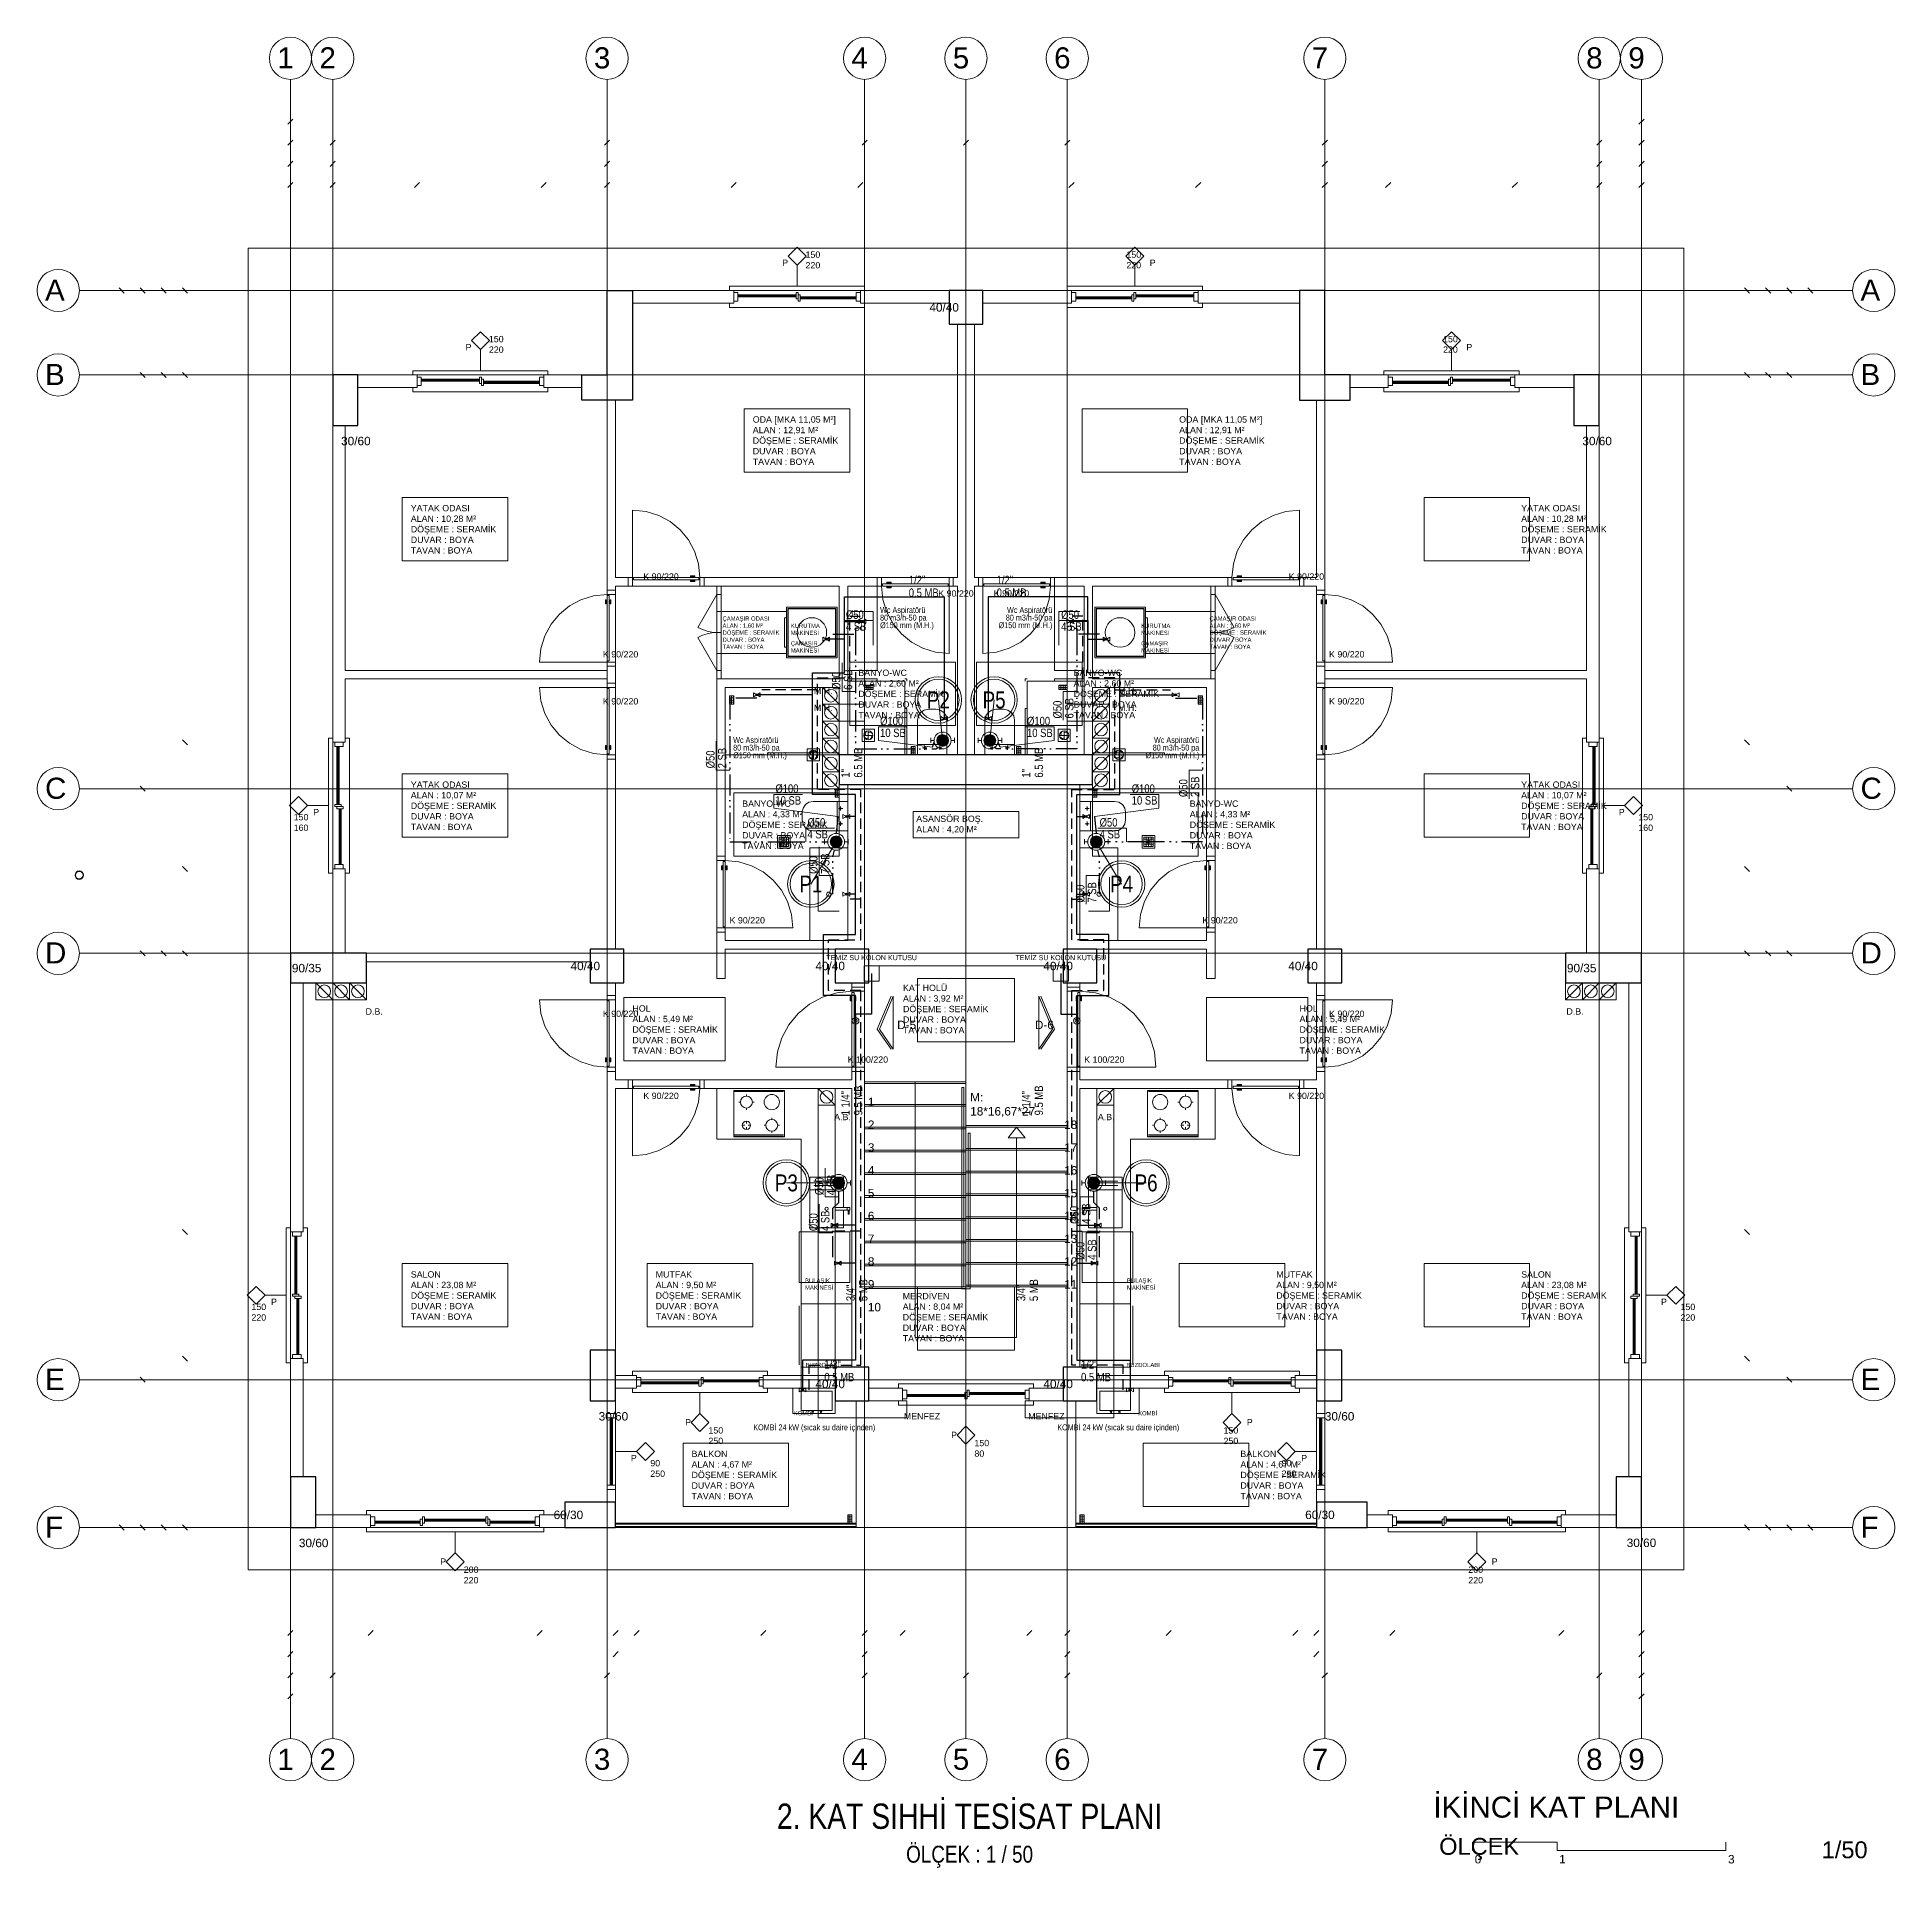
# Model space of a CAD drawing. Header units: centimetres. Extents: x -1224 to 6601, y -5301 to -1283.
# Drawn here: x 3476 to 5676, y -3451 to -1283 of the extents above; entities that cross this region are included whole.
import ezdxf
from ezdxf.enums import TextEntityAlignment as Align

# ---------------------------------------------------------------- set-up
doc = ezdxf.new("R2010")
doc.units = ezdxf.units.CM
doc.linetypes.add('ROTAS_BASMA', pattern=[18.75, 12.5, -6.25])
doc.linetypes.add('ROTAS_PISSU', pattern=[45, 25, -6, 0, -6, 2, -6])
for name, color, linetype, lineweight in [('ROTAS-MIMARI', 8, 'Continuous', 13), ('ROTAS-MIMARI-YAZI', 8, 'Continuous', 13), ('ROTAS-PAFTA-YAZI', 7, 'Continuous', 25), ('ROTAS-SEMBOL-KILAVUZ', 9, 'Continuous', 9), ('ROTAS-SIHHI-CIHAZ-YAZI', 1, 'Continuous', 13), ('ROTAS-SIHHI-HAVALANDIRMA-SEMBOL', 30, 'Continuous', 13), ('ROTAS-SIHHI-HAVALANDIRMA-YAZI', 30, 'Continuous', 9), ('ROTAS-SIHHI-KOLON-NO', 1, 'Continuous', 18), ('ROTAS-SIHHI-PIS-SU', 6, 'ROTAS_PISSU', 30), ('ROTAS-SIHHI-PIS-SU-CAP', 211, 'Continuous', 18), ('ROTAS-SIHHI-SEMBOL', 1, 'Continuous', 18), ('ROTAS-SIHHI-SICAK-SU', 1, 'ROTAS_BASMA', 30), ('ROTAS-SIHHI-SOGUK-SU', 5, 'Continuous', 30), ('ROTAS-SIHHI-TEMIZ-SU-CAP', 101, 'Continuous', 18)]:
    doc.layers.add(name, color=color, linetype=linetype, lineweight=lineweight)
doc.layers.add('ROTAS-MIMARI-KOLON', color=8, linetype='Continuous')
doc.styles.add('ROTAS-YAZI', font='arial.ttf')

msp = doc.modelspace()

# ---------------------------------------------------------------- texts
at = {"layer": 'ROTAS-MIMARI-YAZI', "attachment_point": 1, "style": 'ROTAS-YAZI'}
for s, insert, char_height in [('1', (3760.1, -1295.1), 25), ('2', (3810.1, -1295.1), 25), ('3', (4135.1, -1295.1), 25), ('4', (4440.1, -1295.1), 25), ('5', (4560.1, -1295.1), 25), ('6', (4680.1, -1295.1), 25), ('7', (4985.1, -1295.1), 25), ('8', (5310.1, -1295.1), 25), ('9', (5360.1, -1295.1), 25), ('150\\P220', (4385.7, -1536.9), 7.5), ('150\\P220', (4765.7, -1536.9), 7.5), ('P', (4358.1, -1546.5), 7.5), ('P', (4793.3, -1546.5), 7.5), ('A', (3485.1, -1570.1), 25), ('A', (5635.1, -1570.1), 25), ('40/40', (4532.4, -1598.1), 10), ('P', (3983.1, -1646.5), 7.5), ('150\\P220', (4010.7, -1636.9), 7.5), ('150\\P220', (5140.7, -1636.9), 7.5), ('P', (5168.3, -1646.5), 7.5), ('B', (3485.1, -1670.1), 25), ('B', (5635.1, -1670.1), 25), ('ODA [MKA 11,05 M²]\\PALAN : 12,91 M² \\PDÖŞEME : SERAMİK\\PDUVAR : BOYA \\PTAVAN : BOYA', (4323.2, -1732.1), 7.5), ('ODA [MKA 11,05 M²]\\PALAN : 12,91 M² \\PDÖŞEME : SERAMİK\\PDUVAR : BOYA \\PTAVAN : BOYA', (4828.2, -1732.1), 7.5), ('30/60', (3835.7, -1756.4), 10), ('30/60', (5305.7, -1756.4), 10), ('YATAK ODASI\\PALAN : 10,28 M² \\PDÖŞEME : SERAMİK\\PDUVAR : BOYA \\PTAVAN : BOYA', (3918.2, -1837.1), 7.5), ('YATAK ODASI\\PALAN : 10,28 M² \\PDÖŞEME : SERAMİK\\PDUVAR : BOYA \\PTAVAN : BOYA', (5233.2, -1837.1), 7.5), ('K 90/220', (4193.6, -1918.1), 7.5), ('K 90/220', (4957.9, -1918.1), 7.5), ('K 90/220', (4542.9, -1938.1), 7.5), ('K 90/220', (4608.6, -1938.1), 7.5), ('ÇAMAŞIR ODASI\\PALAN : 1,60 M² \\PDÖŞEME : SERAMİK\\PDUVAR : BOYA \\PTAVAN : BOYA', (4287.4, -1969.1), 5), ('KURUTMA\\PMAKİNESİ', (4368.2, -1977.7), 5), ('KURUTMA\\PMAKİNESİ', (4783.2, -1977.7), 5), ('ÇAMAŞIR ODASI\\PALAN : 1,60 M² \\PDÖŞEME : SERAMİK\\PDUVAR : BOYA \\PTAVAN : BOYA', (4864.1, -1969.1), 5), ('ÇAMAŞIR\\PMAKİNESİ', (4368.2, -1998.5), 5), ('ÇAMAŞIR\\PMAKİNESİ', (4783.2, -1998.5), 5), ('K 90/220', (4145.7, -2010.2), 7.5), ('K 90/220', (5005.7, -2010.2), 7.5), ('BANYO-WC\\PALAN : 2,60 M² \\PDÖŞEME : SERAMİK\\PDUVAR : BOYA \\PTAVAN : BOYA', (4448.2, -2032.1), 7.5), ('BANYO-WC\\PALAN : 2,60 M² \\PDÖŞEME : SERAMİK\\PDUVAR : BOYA \\PTAVAN : BOYA', (4703.2, -2032.1), 7.5), ('K 90/220', (4145.7, -2065.9), 7.5), ('M.H.', (4395.6, -2053.6), 7.5), ('M.H.', (4755.9, -2053.6), 7.5), ('K 90/220', (5005.7, -2065.9), 7.5), ('M.H.', (4395.6, -2073.6), 7.5), ('M.H.', (4755.9, -2073.6), 7.5), ('C', (3485.1, -2160.1), 25), ('YATAK ODASI\\PALAN : 10,07 M² \\PDÖŞEME : SERAMİK\\PDUVAR : BOYA \\PTAVAN : BOYA', (3918.2, -2164.6), 7.5), ('YATAK ODASI\\PALAN : 10,07 M² \\PDÖŞEME : SERAMİK\\PDUVAR : BOYA \\PTAVAN : BOYA', (5233.2, -2164.6), 7.5), ('C', (5635.1, -2160.1), 25), ('P', (3802.7, -2197.1), 7.5), ('BANYO-WC\\PALAN : 4,33 M² \\PDÖŞEME : SERAMİK\\PDUVAR : BOYA \\PTAVAN : BOYA', (4310.7, -2187.1), 7.5), ('BANYO-WC\\PALAN : 4,33 M² \\PDÖŞEME : SERAMİK\\PDUVAR : BOYA \\PTAVAN : BOYA', (4840.7, -2187.1), 7.5), ('P', (5348.8, -2197.1), 7.5), ('150\\P160', (3779.5, -2203.1), 7.5), ('ASANSÖR BOŞ.\\PALAN : 4,20 M² ', (4516.8, -2205), 7.5), ('150\\P160', (5371.9, -2203.1), 7.5), ('K 90/220', (4295.7, -2325.2), 7.5), ('K 90/220', (4855.7, -2325.2), 7.5), ('D', (3485.1, -2355.1), 25), ('D', (5635.1, -2355.1), 25), ('90/35', (3777.4, -2380.6), 10), ('40/40', (4107.4, -2378.1), 10), ('40/40', (4397.4, -2378.1), 10), ('40/40', (4667.4, -2378.1), 10), ('40/40', (4957.4, -2378.1), 10), ('90/35', (5287.4, -2380.6), 10), ('KAT HOLÜ\\PALAN : 3,92 M² \\PDÖŞEME : SERAMİK\\PDUVAR : BOYA \\PTAVAN : BOYA', (4501.1, -2405.3), 7.5), ('D.B.', (3864.7, -2433.2), 7.5), ('K 90/220', (4145.7, -2435.9), 7.5), ('HOL\\PALAN : 5,49 M² \\PDÖŞEME : SERAMİK\\PDUVAR : BOYA \\PTAVAN : BOYA', (4180.7, -2429.6), 7.5), ('HOL\\PALAN : 5,49 M² \\PDÖŞEME : SERAMİK\\PDUVAR : BOYA \\PTAVAN : BOYA', (4970.7, -2429.6), 7.5), ('K 90/220', (5005.7, -2435.9), 7.5), ('D.B.', (5286.8, -2433.2), 7.5), ('D-5', (4494.2, -2447.9), 10), ('D-6', (4657.3, -2447.9), 10), ('K 100/220', (4435.7, -2490.2), 7.5), ('K 100/220', (4715.7, -2490.2), 7.5), ('K 90/220', (4193.6, -2533.1), 7.5), ('1', (4459.5, -2539.1), 10), ('M: \\P18*16,67*27', (4580.7, -2533.5), 10), ('K 90/220', (4957.9, -2533.1), 7.5), ('A.B.', (4419.6, -2558.2), 7.5), ('2', (4459.5, -2566.1), 10), ('18', (4692, -2566.1), 10), ('A.B.', (4731.9, -2558.2), 7.5), ('3', (4459.5, -2593.1), 10), ('17', (4692, -2593.1), 10), ('4', (4459.5, -2620.1), 10), ('16', (4692, -2620.1), 10), ('5', (4459.5, -2647.1), 10), ('15', (4692, -2647.1), 10), ('6', (4459.5, -2674.1), 10), ('14', (4692, -2674.1), 10), ('7', (4459.5, -2701.1), 10), ('13', (4692, -2701.1), 10), ('8', (4459.5, -2728.1), 10), ('12', (4692, -2728.1), 10), ('SALON\\PALAN : 23,08 M² \\PDÖŞEME : SERAMİK\\PDUVAR : BOYA \\PTAVAN : BOYA', (3918.2, -2744.6), 7.5), ('MUTFAK\\PALAN : 9,50 M² \\PDÖŞEME : SERAMİK\\PDUVAR : BOYA \\PTAVAN : BOYA', (4208.2, -2744.6), 7.5), ('MUTFAK\\PALAN : 9,50 M² \\PDÖŞEME : SERAMİK\\PDUVAR : BOYA \\PTAVAN : BOYA', (4943.2, -2744.6), 7.5), ('SALON\\PALAN : 23,08 M² \\PDÖŞEME : SERAMİK\\PDUVAR : BOYA \\PTAVAN : BOYA', (5233.2, -2744.6), 7.5), ('BULAŞIK\\PMAKİNESİ', (4385.1, -2753.1), 5), ('9', (4459.5, -2755.1), 10), ('MERDİVEN\\PALAN : 8,04 M² \\PDÖŞEME : SERAMİK\\PDUVAR : BOYA \\PTAVAN : BOYA', (4500.8, -2770.3), 7.5), ('11', (4692, -2755.1), 10), ('BULAŞIK\\PMAKİNESİ', (4766.4, -2753.1), 5), ('150\\P220', (3729.5, -2783.1), 7.5), ('P', (3752.7, -2777.1), 7.5), ('10', (4459.5, -2782.1), 10), ('P', (5398.8, -2777.1), 7.5), ('150\\P220', (5421.9, -2783.1), 7.5), ('BUZDOLABI', (4385.7, -2853.1), 5), ('BUZDOLABI', (4765.7, -2853.1), 5), ('E', (3485.1, -2860.1), 25), ('40/40', (4397.4, -2873.1), 10), ('40/40', (4667.4, -2873.1), 10), ('E', (5635.1, -2860.1), 25), ('30/60', (4140.7, -2911.4), 10), ('P', (4243.1, -2919.7), 7.5), ('KOMBİ', (4371.8, -2910.3), 5), ('MENFEZ', (4502.1, -2912.6), 7.5), ('MENFEZ', (4649.4, -2912.6), 7.5), ('KOMBİ', (4779.6, -2910.3), 5), ('P', (4908.3, -2919.7), 7.5), ('30/60', (5000.7, -2911.4), 10), ('150\\P250', (4270.7, -2929.3), 7.5), ('P', (4558.1, -2934.7), 7.5), ('150\\P80', (4585.7, -2944.3), 7.5), ('150\\P250', (4880.7, -2929.3), 7.5), ('P', (4178.8, -2962.1), 7.5), ('90\\P250', (4201.9, -2968.1), 7.5), ('BALKON\\PALAN : 4,67 M² \\PDÖŞEME : SERAMİK\\PDUVAR : BOYA \\PTAVAN : BOYA', (4250.7, -2957.1), 7.5), ('BALKON\\PALAN : 4,67 M² \\PDÖŞEME : SERAMİK\\PDUVAR : BOYA \\PTAVAN : BOYA', (4900.7, -2957.1), 7.5), ('90\\P250', (4949.5, -2968.1), 7.5), ('P', (4972.7, -2962.1), 7.5), ('F', (3485.1, -3035.1), 25), ('60/30', (4087.4, -3028.1), 10), ('60/30', (4977.4, -3028.1), 10), ('F', (5635.1, -3035.1), 25), ('30/60', (3785.7, -3061.4), 10), ('30/60', (5358.2, -3061.2), 10), ('P', (3953.1, -3084.7), 7.5), ('200\\P220', (3980.9, -3094.3), 7.5), ('200\\P220', (5170.6, -3094.3), 7.5), ('P', (5198.3, -3084.7), 7.5), ('1', (3760.1, -3310.1), 25), ('2', (3810.1, -3310.1), 25), ('3', (4135.1, -3310.1), 25), ('4', (4440.1, -3310.1), 25), ('5', (4560.1, -3310.1), 25), ('6', (4680.1, -3310.1), 25), ('7', (4985.1, -3310.1), 25), ('8', (5310.1, -3310.1), 25), ('9', (5360.1, -3310.1), 25), ('İKİNCİ KAT PLANI', (5129.3, -3366.7), 25), ('ÖLÇEK', (5136.1, -3415.7), 20), ('1/50', (5589.1, -3419.8), 20), ('0', (5178.2, -3435.9), 10), ('1', (5278.2, -3435.9), 10), ('3', (5478.2, -3435.9), 10)]:
    msp.add_mtext(s, dxfattribs=dict(at, insert=insert, char_height=char_height))
at = {"layer": 'ROTAS-PAFTA-YAZI', "style": 'ROTAS-YAZI', "width": 0.8}
for s, height, p in [('2. KAT SIHHİ TESİSAT PLANI', 30, (4580, -3390)), ('ÖLÇEK : 1 / 50', 20, (4580, -3435))]:
    msp.add_text(s, height=height, dxfattribs=at).set_placement(p, align=Align.MIDDLE_CENTER)
at = {"layer": 'ROTAS-SIHHI-CIHAZ-YAZI', "style": 'ROTAS-YAZI', "width": 0.8}
for p in [(4464, -2378), (4688, -2378)]:
    msp.add_text('TEMİZ SU KOLON KUTUSU', height=6, dxfattribs=at).set_placement(p, align=Align.BOTTOM_CENTER)
for p in [(4396, -2926), (4756, -2926)]:
    msp.add_text('KOMBİ 24 kW (sıcak su daire içinden)', height=7, dxfattribs=at).set_placement(p, align=Align.TOP_CENTER)
at = {"layer": 'ROTAS-SIHHI-HAVALANDIRMA-YAZI', "style": 'ROTAS-YAZI', "width": 0.8}
for s, p in [('Wc Aspiratörü', (4474, -1958)), ('80 m3/h-50 pa', (4474, -1967)), ('Ø150 mm (M.H.)', (4474, -1976)), ('Wc Aspiratörü', (4300, -2112)), ('80 m3/h-50 pa', (4300, -2121)), ('Ø150 mm (M.H.)', (4300, -2130))]:
    msp.add_text(s, height=7, dxfattribs=at).set_placement(p, align=Align.TOP_LEFT)
for s, p in [('Wc Aspiratörü', (4678, -1958)), ('Ø150 mm (M.H.)', (4678, -1976)), ('80 m3/h-50 pa', (4678, -1967)), ('Wc Aspiratörü', (4852, -2112)), ('Ø150 mm (M.H.)', (4852, -2130)), ('80 m3/h-50 pa', (4852, -2121))]:
    msp.add_text(s, height=7, dxfattribs=at).set_placement(p, align=Align.TOP_RIGHT)

# ---------------------------------------------------------------- blocks, each defined once
blk = doc.blocks.new('ROTAS-S2-PS-CAP-U')
for p, q in [((0, 0), (0, 16)), ((0, 16), (34, 16))]:
    blk.add_line(p, q)
at = {"style": 'ROTAS-YAZI', "width": 0.8}
for tag, p in [('CAP', (2, 18)), ('SB', (2, 4))]:
    blk.add_attdef(tag, p, '', height=10, dxfattribs=at)
blk = doc.blocks.new('ROTAS-S2-YER-SUZGECI')
for p, q in [((-5.5, 3), (5.5, 3)), ((-5.5, 0), (5.5, 0)), ((-3, -5.5), (-3, 5.5)), ((0, -5.5), (0, 5.5)), ((3, -5.5), (3, 5.5)), ((-5.5, -3), (5.5, -3))]:
    blk.add_line(p, q)
for points in [[(-7.5, -7.5), (7.5, -7.5), (7.5, 7.5), (-7.5, 7.5)], [(-5.5, -5.5), (5.5, -5.5), (5.5, 5.5), (-5.5, 5.5)]]:
    blk.add_lwpolyline(points, close=True)
blk.add_circle((0, 0), 2)
blk = doc.blocks.new('ROTAS-S2-PIS-KOLON')
h = blk.add_hatch(color=6)
edge = h.paths.add_edge_path()
edge.add_arc((0, 0), 7, 0, 360)
at = {"color": 30}
for p, q in [((-10, 0), (-14, 0)), ((10, 0), (14, 0))]:
    blk.add_line(p, q, dxfattribs=at)
at = {"color": 1}
for points in [[(-14, -3), (-14, 3)], [(14, -3), (14, 3)]]:
    blk.add_lwpolyline(points, dxfattribs=at)
at = {"color": 30}
blk.add_circle((0, 0), 10, dxfattribs=at)
at = {"color": 6}
blk.add_circle((0, 0), 7, dxfattribs=at)
at = {"style": 'ROTAS-YAZI', "flags": 1}
blk.add_attdef('NO', (0, 0), '', height=5, dxfattribs=at)
blk = doc.blocks.new('ROTAS-S2-KOLON-NO')
at = {"color": 1}
for radius in [27.5, 24.5]:
    blk.add_circle((0, 0), radius, dxfattribs=at)
at = {"color": 6, "style": 'ROTAS-YAZI', "width": 0.8}
blk.add_attdef('NO', text='', height=20, dxfattribs=at).set_placement((0, 0), align=Align.MIDDLE_CENTER)
blk = doc.blocks.new('ROTAS-S2-KURESEL-VANA')
blk.add_lwpolyline([(-4, -2.5), (4, 2.5), (4, -2.5), (-4, 2.5)], close=True)
blk.add_circle((0, 0), 1.2)
blk = doc.blocks.new('ROTAS-S2-TS-CAP2')
at = {"style": 'ROTAS-YAZI', "width": 0.8}
for tag, p in [('C1', (0, 15)), ('M1', (0, 0))]:
    blk.add_attdef(tag, p, '', height=10, dxfattribs=at)
blk = doc.blocks.new('ROTAS-S2-TEMIZ-GIRIS')
for radius in [4, 2]:
    blk.add_circle((0, 0), radius)
blk = doc.blocks.new('ROTAS-S2-ASPIRATOR')
for q in [(-8, 0), (0, 8), (8, 0), (0, -8)]:
    blk.add_line((0, 0), q)
blk.add_lwpolyline([(-12, -12), (12, -12), (12, 12), (-12, 12)], close=True)
blk.add_circle((0, 0), 9)
for centre, start, end in [((-2.3, 3.3), 110, 210), ((3.3, 2.3), 20, 120), ((-3.3, -2.3), 200, 300), ((2.3, -3.3), 290, 390)]:
    blk.add_arc(centre, 4, start, end)
blk = doc.blocks.new('ROTAS-S2-PS-CAP-UL')
for p, q in [((0, 16), (-34, 16)), ((0, 0), (0, 16))]:
    blk.add_line(p, q)
at = {"style": 'ROTAS-YAZI', "width": 0.8}
for tag, p in [('CAP', (-32, 18)), ('SB', (-32, 4))]:
    blk.add_attdef(tag, p, '', height=10, dxfattribs=at)

# ---------------------------------------------------------------- linework, layer by layer
at = {"layer": 'ROTAS-MIMARI'}
for points in [[(3775.7, -1333.1), (3775.7, -3298.1)], [(3825.7, -1333.1), (3825.7, -3298.1)], [(4150.7, -1333.1), (4150.7, -3298.1)], [(4455.7, -1333.1), (4455.7, -3298.1)], [(4575.7, -1333.1), (4575.7, -3298.1)], [(4695.7, -1333.1), (4695.7, -3298.1)], [(5000.7, -1333.1), (5000.7, -3298.1)], [(5325.7, -1333.1), (5325.7, -3298.1)], [(5375.7, -1333.1), (5375.7, -3298.1)], [(3778.7, -1380.1), (3772.7, -1386.1)], [(5372.7, -1386.1), (5378.7, -1380.1)], [(3778.7, -1405.1), (3772.7, -1411.1)], [(3822.7, -1411.1), (3828.7, -1405.1)], [(3828.7, -1405.1), (3822.7, -1411.1)], [(4147.7, -1411.1), (4153.7, -1405.1)], [(4153.7, -1405.1), (4147.7, -1411.1)], [(4458.7, -1405.1), (4452.7, -1411.1)], [(4452.7, -1411.1), (4458.7, -1405.1)], [(4572.7, -1411.1), (4578.7, -1405.1)], [(4578.7, -1405.1), (4572.7, -1411.1)], [(4692.7, -1411.1), (4698.7, -1405.1)], [(4698.7, -1405.1), (4692.7, -1411.1)], [(4997.7, -1411.1), (5003.7, -1405.1)], [(5003.7, -1405.1), (4997.7, -1411.1)], [(5322.7, -1411.1), (5328.7, -1405.1)], [(5328.7, -1405.1), (5322.7, -1411.1)], [(5372.7, -1411.1), (5378.7, -1405.1)], [(3778.7, -1430.1), (3772.7, -1436.1)], [(3822.7, -1436.1), (3828.7, -1430.1)], [(3828.7, -1430.1), (3822.7, -1436.1)], [(4147.7, -1436.1), (4153.7, -1430.1)], [(4153.7, -1430.1), (4147.7, -1436.1)], [(4997.7, -1436.1), (5003.7, -1430.1)], [(5003.7, -1430.1), (4997.7, -1436.1)], [(5328.7, -1430.1), (5322.7, -1436.1)], [(5322.7, -1436.1), (5328.7, -1430.1)], [(5372.7, -1436.1), (5378.7, -1430.1)], [(3778.7, -1455.1), (3772.7, -1461.1)], [(3822.7, -1461.1), (3828.7, -1455.1)], [(3828.7, -1455.1), (3822.7, -1461.1)], [(3922.7, -1461.1), (3928.7, -1455.1)], [(3928.7, -1455.1), (3922.7, -1461.1)], [(4072.7, -1461.1), (4078.7, -1455.1)], [(4078.7, -1455.1), (4072.7, -1461.1)], [(4153.7, -1455.1), (4147.7, -1461.1)], [(4147.7, -1461.1), (4153.7, -1455.1)], [(4297.7, -1461.1), (4303.7, -1455.1)], [(4303.7, -1455.1), (4297.7, -1461.1)], [(4447.7, -1461.1), (4453.7, -1455.1)], [(4453.7, -1455.1), (4447.7, -1461.1)], [(4697.7, -1461.1), (4703.7, -1455.1)], [(4703.7, -1455.1), (4697.7, -1461.1)], [(4847.7, -1461.1), (4853.7, -1455.1)], [(4853.7, -1455.1), (4847.7, -1461.1)], [(5003.7, -1455.1), (4997.7, -1461.1)], [(4997.7, -1461.1), (5003.7, -1455.1)], [(5072.7, -1461.1), (5078.7, -1455.1)], [(5078.7, -1455.1), (5072.7, -1461.1)], [(5222.7, -1461.1), (5228.7, -1455.1)], [(5228.7, -1455.1), (5222.7, -1461.1)], [(5322.7, -1461.1), (5328.7, -1455.1)], [(5328.7, -1455.1), (5322.7, -1461.1)], [(5372.7, -1461.1), (5378.7, -1455.1)], [(4375.7, -1578.1), (4375.7, -1553.1)], [(4775.7, -1578.1), (4775.7, -1553.1)], [(3525.7, -1583.1), (5625.7, -1583.1)], [(3578.7, -1586.1), (3572.7, -1580.1)], [(3603.7, -1586.1), (3597.7, -1580.1)], [(3628.7, -1586.1), (3622.7, -1580.1)], [(3653.7, -1586.1), (3647.7, -1580.1)], [(4180.7, -1583.1), (4300.7, -1583.1)], [(4455.7, -1583.1), (4455.7, -1578.1), (4295.7, -1578.1), (4295.7, -1583.1)], [(4300.7, -1583.1), (4300.7, -1598.1)], [(4450.7, -1583.1), (4555.7, -1583.1)], [(4450.7, -1583.1), (4450.7, -1598.1)], [(4595.7, -1583.1), (4700.7, -1583.1)], [(4695.7, -1583.1), (4695.7, -1578.1), (4855.7, -1578.1), (4855.7, -1583.1)], [(4700.7, -1583.1), (4700.7, -1598.1)], [(4850.7, -1583.1), (4970.7, -1583.1)], [(4850.7, -1583.1), (4850.7, -1598.1)], [(5503.7, -1586.1), (5497.7, -1580.1)], [(5528.7, -1586.1), (5522.7, -1580.1)], [(5553.7, -1586.1), (5547.7, -1580.1)], [(5578.7, -1586.1), (5572.7, -1580.1)], [(4180.7, -1598.1), (4300.7, -1598.1)], [(4455.7, -1598.1), (4455.7, -1603.1), (4295.7, -1603.1), (4295.7, -1598.1)], [(4374.5, -1588.1), (4305.7, -1588.1)], [(4374.5, -1589.1), (4305.7, -1589.1)], [(4374.5, -1589.6), (4305.7, -1589.6)], [(4374.5, -1590.6), (4305.7, -1590.6)], [(4445.7, -1590.6), (4379.5, -1590.6)], [(4445.7, -1591.6), (4379.5, -1591.6)], [(4445.7, -1592.1), (4379.5, -1592.1)], [(4445.7, -1593.1), (4379.5, -1593.1)], [(4450.7, -1598.1), (4555.7, -1598.1)], [(4595.7, -1598.1), (4700.7, -1598.1)], [(4695.7, -1598.1), (4695.7, -1603.1), (4855.7, -1603.1), (4855.7, -1598.1)], [(4705.7, -1590.6), (4772, -1590.6)], [(4705.7, -1591.6), (4772, -1591.6)], [(4705.7, -1592.1), (4772, -1592.1)], [(4705.7, -1593.1), (4772, -1593.1)], [(4777, -1588.1), (4845.7, -1588.1)], [(4777, -1589.1), (4845.7, -1589.1)], [(4777, -1589.6), (4845.7, -1589.6)], [(4777, -1590.6), (4845.7, -1590.6)], [(4850.7, -1598.1), (4970.7, -1598.1)], [(4565.7, -1623.1), (4565.7, -1923.1)], [(4585.7, -1623.1), (4585.7, -1923.1)], [(4000.7, -1678.1), (4000.7, -1653.1)], [(5150.7, -1678.1), (5150.7, -1653.1)], [(3525.7, -1683.1), (5625.7, -1683.1)], [(3603.7, -1686.1), (3597.7, -1680.1)], [(3597.7, -1680.1), (3603.7, -1686.1)], [(3628.7, -1686.1), (3622.7, -1680.1)], [(3622.7, -1680.1), (3628.7, -1686.1)], [(3647.7, -1680.1), (3653.7, -1686.1)], [(3653.7, -1686.1), (3647.7, -1680.1)], [(3855.7, -1683.1), (3925.7, -1683.1)], [(4080.7, -1683.1), (4080.7, -1678.1), (3920.7, -1678.1), (3920.7, -1683.1)], [(3925.7, -1683.1), (3925.7, -1698.1)], [(3999.5, -1688.1), (3930.7, -1688.1)], [(3999.5, -1689.1), (3930.7, -1689.1)], [(3999.5, -1689.6), (3930.7, -1689.6)], [(3999.5, -1690.6), (3930.7, -1690.6)], [(4070.7, -1690.6), (4004.5, -1690.6)], [(4070.7, -1691.6), (4004.5, -1691.6)], [(4070.7, -1692.1), (4004.5, -1692.1)], [(4070.7, -1693.1), (4004.5, -1693.1)], [(4075.7, -1683.1), (4120.7, -1683.1)], [(4075.7, -1683.1), (4075.7, -1698.1)], [(5030.7, -1683.1), (5075.7, -1683.1)], [(5070.7, -1683.1), (5070.7, -1678.1), (5230.7, -1678.1), (5230.7, -1683.1)], [(5075.7, -1683.1), (5075.7, -1698.1)], [(5080.7, -1690.6), (5147, -1690.6)], [(5080.7, -1691.6), (5147, -1691.6)], [(5080.7, -1692.1), (5147, -1692.1)], [(5080.7, -1693.1), (5147, -1693.1)], [(5152, -1688.1), (5220.7, -1688.1)], [(5152, -1689.1), (5220.7, -1689.1)], [(5152, -1689.6), (5220.7, -1689.6)], [(5152, -1690.6), (5220.7, -1690.6)], [(5225.7, -1683.1), (5295.7, -1683.1)], [(5225.7, -1683.1), (5225.7, -1698.1)], [(5497.7, -1680.1), (5503.7, -1686.1)], [(5503.7, -1686.1), (5497.7, -1680.1)], [(5522.7, -1680.1), (5528.7, -1686.1)], [(5528.7, -1686.1), (5522.7, -1680.1)], [(5547.7, -1680.1), (5553.7, -1686.1)], [(5553.7, -1686.1), (5547.7, -1680.1)], [(3855.7, -1698.1), (3925.7, -1698.1)], [(4080.7, -1698.1), (4080.7, -1703.1), (3920.7, -1703.1), (3920.7, -1698.1)], [(4075.7, -1698.1), (4120.7, -1698.1)], [(4150.7, -1713.1), (4150.7, -1938.1)], [(4160.7, -1713.1), (4160.7, -1923.1)], [(4990.7, -1713.1), (4990.7, -1923.1)], [(5000.7, -1713.1), (5000.7, -1938.1)], [(5030.7, -1698.1), (5075.7, -1698.1)], [(5070.7, -1698.1), (5070.7, -1703.1), (5230.7, -1703.1), (5230.7, -1698.1)], [(5225.7, -1698.1), (5295.7, -1698.1)], [(4313.2, -1723.1), (4313.2, -1798.1), (4438.2, -1798.1), (4438.2, -1723.1), (4313.2, -1723.1)], [(4838.2, -1723.1), (4838.2, -1798.1), (4713.2, -1798.1), (4713.2, -1723.1), (4838.2, -1723.1)], [(3825.7, -2118.1), (3825.7, -1743.1)], [(3840.7, -2033.1), (3840.7, -1743.1)], [(5310.7, -1743.1), (5310.7, -2033.1)], [(5325.7, -1743.1), (5325.7, -2118.1)], [(3908.2, -1828.1), (3908.2, -1903.1), (4033.2, -1903.1), (4033.2, -1828.1), (3908.2, -1828.1)], [(4180.7, -1923.1), (4180.7, -1843.1)], [(4180.7, -1843.1), (4196.9, -1844.7), (4211.9, -1849.4), (4225.5, -1856.7), (4237.3, -1866.5), (4247.1, -1878.4), (4254.4, -1891.9), (4259.1, -1907), (4260.7, -1923.1)], [(4970.7, -1843.1), (4954.6, -1844.7), (4939.6, -1849.4), (4926, -1856.7), (4914.2, -1866.5), (4904.4, -1878.4), (4897, -1891.9), (4892.4, -1907), (4890.7, -1923.1)], [(4970.7, -1923.1), (4970.7, -1843.1)], [(5243.2, -1828.1), (5243.2, -1903.1), (5118.2, -1903.1), (5118.2, -1828.1), (5243.2, -1828.1)], [(4160.7, -1923.1), (4175.7, -1923.1)], [(4160.7, -1933.1), (4175.7, -1933.1)], [(4160.7, -1933.1), (4160.7, -1938.1)], [(4175.7, -1933.1), (4175.7, -1923.1)], [(4180.7, -1933.1), (4260.7, -1933.1)], [(4265.7, -1923.1), (4470.7, -1923.1)], [(4265.7, -1933.1), (4265.7, -1923.1)], [(4265.7, -1933.1), (4425.7, -1933.1)], [(4425.7, -1933.1), (4425.7, -2043.1)], [(4435.7, -1933.1), (4470.7, -1933.1)], [(4435.7, -1933.1), (4435.7, -2133.1)], [(4435.7, -2033.1), (4470.7, -2033.1), (4470.7, -1933.1)], [(4470.7, -1933.1), (4470.7, -1923.1)], [(4555.7, -1923.1), (4475.7, -1923.1)], [(4555.7, -2013.1), (4539.6, -2011.5), (4524.6, -2006.8), (4511, -1999.4), (4499.2, -1989.7), (4489.4, -1977.8), (4482, -1964.2), (4477.4, -1949.2), (4475.7, -1933.1)], [(4555.7, -1933.1), (4555.7, -2013.1)], [(4560.7, -1923.1), (4565.7, -1923.1)], [(4560.7, -1933.1), (4560.7, -1923.1)], [(4560.7, -1933.1), (4565.7, -1933.1)], [(4565.7, -1933.1), (4565.7, -2133.1)], [(4590.7, -1923.1), (4585.7, -1923.1)], [(4585.7, -1933.1), (4585.7, -2133.1)], [(4590.7, -1933.1), (4585.7, -1933.1)], [(4590.7, -1923.1), (4590.7, -1933.1)], [(4595.7, -1923.1), (4675.7, -1923.1)], [(4595.7, -1933.1), (4595.7, -2013.1)], [(4595.7, -2013.1), (4611.9, -2011.5), (4626.9, -2006.8), (4640.5, -1999.4), (4652.3, -1989.7), (4662.1, -1977.8), (4669.4, -1964.2), (4674.1, -1949.2), (4675.7, -1933.1)], [(4885.7, -1923.1), (4680.7, -1923.1)], [(4680.7, -1923.1), (4680.7, -1933.1)], [(4715.7, -1933.1), (4680.7, -1933.1)], [(4715.7, -2033.1), (4680.7, -2033.1), (4680.7, -1933.1)], [(4715.7, -1933.1), (4715.7, -2133.1)], [(4725.7, -1933.1), (4725.7, -2043.1)], [(4885.7, -1933.1), (4725.7, -1933.1)], [(4885.7, -1933.1), (4885.7, -1923.1)], [(4970.7, -1933.1), (4890.7, -1933.1)], [(4990.7, -1923.1), (4975.7, -1923.1)], [(4975.7, -1933.1), (4975.7, -1923.1)], [(4990.7, -1933.1), (4975.7, -1933.1)], [(4990.7, -1933.1), (4990.7, -1938.1)], [(4070.7, -2023.1), (4072.4, -2007), (4077, -1991.9), (4084.4, -1978.4), (4094.2, -1966.5), (4106, -1956.7), (4119.6, -1949.4), (4134.6, -1944.7), (4150.7, -1943.1)], [(4160.7, -1938.1), (4150.7, -1938.1)], [(4160.7, -2023.1), (4160.7, -1943.1)], [(4280.7, -1943.1), (4258.2, -1982.1)], [(4285.7, -1943.1), (4280.7, -1943.1)], [(4865.7, -1943.1), (4870.7, -1943.1)], [(4870.7, -1943.1), (4893.2, -1982.1)], [(4990.7, -1938.1), (5000.7, -1938.1)], [(4990.7, -2023.1), (4990.7, -1943.1)], [(5080.7, -2023.1), (5079.1, -2007), (5074.4, -1991.9), (5067.1, -1978.4), (5057.3, -1966.5), (5045.5, -1956.7), (5031.9, -1949.4), (5016.9, -1944.7), (5000.7, -1943.1)], [(4280.7, -1963.1), (4280.7, -2013.1), (4363.2, -2013.1), (4363.2, -1963.1), (4280.7, -1963.1)], [(4363.2, -1970.6), (4360.7, -1970.6), (4360.7, -2005.6), (4363.2, -2005.6)], [(4440.7, -1963.1), (4465.7, -1963.1), (4465.7, -2003.1)], [(4710.7, -1963.1), (4685.7, -1963.1), (4685.7, -2003.1)], [(4870.7, -1963.1), (4870.7, -2013.1), (4788.2, -2013.1), (4788.2, -1963.1), (4870.7, -1963.1)], [(4788.2, -1970.6), (4790.7, -1970.6), (4790.7, -2005.6), (4788.2, -2005.6)], [(4258.2, -1982.1), (4263.5, -1984.7), (4269.1, -1986.5), (4274.8, -1987.7), (4280.7, -1988.1)], [(4280.7, -1988.1), (4274.8, -1988.5), (4269.1, -1989.6), (4263.5, -1991.5), (4258.2, -1994.1)], [(4280.7, -2033.1), (4258.2, -1994.1)], [(4285.7, -1988.1), (4280.7, -1988.1)], [(4865.7, -1988.1), (4870.7, -1988.1)], [(4870.7, -1988.1), (4876.6, -1987.7), (4882.4, -1986.5), (4887.9, -1984.7), (4893.2, -1982.1)], [(4893.2, -1994.1), (4887.9, -1991.5), (4882.4, -1989.6), (4876.6, -1988.5), (4870.7, -1988.1)], [(4870.7, -2033.1), (4893.2, -1994.1)], [(4150.7, -2023.1), (4070.7, -2023.1)], [(4438.2, -2023.1), (4438.2, -2098.1), (4563.2, -2098.1), (4563.2, -2023.1), (4438.2, -2023.1)], [(4713.2, -2023.1), (4713.2, -2098.1), (4588.2, -2098.1), (4588.2, -2023.1), (4713.2, -2023.1)], [(5000.7, -2023.1), (5080.7, -2023.1)], [(3840.7, -2033.1), (4150.7, -2033.1)], [(3840.7, -2118.1), (3840.7, -2043.1)], [(3840.7, -2043.1), (4150.7, -2043.1)], [(4150.7, -2028.1), (4150.7, -2033.1)], [(4160.7, -2028.1), (4150.7, -2028.1)], [(4150.7, -2043.1), (4150.7, -2048.1)], [(4160.7, -2028.1), (4160.7, -2048.1)], [(4285.7, -2033.1), (4280.7, -2033.1)], [(4280.7, -2043.1), (4425.7, -2043.1)], [(4280.7, -2043.1), (4280.7, -2253.1)], [(4435.7, -2043.1), (4470.7, -2043.1)], [(4435.7, -2045.6), (4503.2, -2045.6)], [(4470.7, -2043.1), (4470.7, -2045.6)], [(4503.2, -2043.1), (4505.7, -2043.1)], [(4503.2, -2045.6), (4503.2, -2133.1)], [(4505.7, -2043.1), (4505.7, -2045.6)], [(4648.2, -2043.1), (4645.7, -2043.1)], [(4645.7, -2043.1), (4645.7, -2045.6)], [(4715.7, -2045.6), (4648.2, -2045.6)], [(4648.2, -2045.6), (4648.2, -2133.1)], [(4715.7, -2043.1), (4680.7, -2043.1)], [(4680.7, -2043.1), (4680.7, -2045.6)], [(4870.7, -2043.1), (4725.7, -2043.1)], [(4865.7, -2033.1), (4870.7, -2033.1)], [(4870.7, -2043.1), (4870.7, -2253.1)], [(4990.7, -2028.1), (4990.7, -2048.1)], [(4990.7, -2028.1), (5000.7, -2028.1)], [(5000.7, -2028.1), (5000.7, -2033.1)], [(5310.7, -2033.1), (5000.7, -2033.1)], [(5310.7, -2043.1), (5000.7, -2043.1)], [(5000.7, -2043.1), (5000.7, -2048.1)], [(5310.7, -2043.1), (5310.7, -2118.1)], [(4150.7, -2053.1), (4070.7, -2053.1)], [(4070.7, -2053.1), (4072.4, -2069.2), (4077, -2084.2), (4084.4, -2097.8), (4094.2, -2109.7), (4106, -2119.4), (4119.6, -2126.8), (4134.6, -2131.5), (4150.7, -2133.1)], [(4150.7, -2048.1), (4160.7, -2048.1)], [(4160.7, -2053.1), (4160.7, -2133.1)], [(4290.7, -2053.1), (4425.7, -2053.1)], [(4290.7, -2053.1), (4290.7, -2253.1)], [(4296, -2073.1), (4296, -2063.1)], [(4300.5, -2065.6), (4296, -2065.6)], [(4298.2, -2073.1), (4298.2, -2063.1)], [(4300.5, -2063.1), (4300.5, -2073.1)], [(4405.7, -2053.1), (4425.7, -2073.1)], [(4425.7, -2053.1), (4425.7, -2133.1)], [(4455.7, -2050.8), (4465.7, -2050.8)], [(4455.7, -2053.1), (4465.7, -2053.1)], [(4465.7, -2055.3), (4455.7, -2055.3)], [(4458.2, -2055.3), (4458.2, -2050.8)], [(4460.7, -2055.3), (4460.7, -2050.8)], [(4463.2, -2055.3), (4463.2, -2050.8)], [(4695.7, -2050.8), (4685.7, -2050.8)], [(4695.7, -2053.1), (4685.7, -2053.1)], [(4685.7, -2055.3), (4695.7, -2055.3)], [(4688.2, -2055.3), (4688.2, -2050.8)], [(4690.7, -2055.3), (4690.7, -2050.8)], [(4693.2, -2055.3), (4693.2, -2050.8)], [(4860.7, -2053.1), (4725.7, -2053.1)], [(4725.7, -2053.1), (4725.7, -2133.1)], [(4745.7, -2053.1), (4725.7, -2073.1)], [(4851, -2063.1), (4851, -2073.1)], [(4851, -2065.6), (4855.5, -2065.6)], [(4853.2, -2073.1), (4853.2, -2063.1)], [(4855.5, -2073.1), (4855.5, -2063.1)], [(4860.7, -2053.1), (4860.7, -2253.1)], [(5000.7, -2048.1), (4990.7, -2048.1)], [(4990.7, -2053.1), (4990.7, -2133.1)], [(5000.7, -2053.1), (5080.7, -2053.1)], [(5080.7, -2053.1), (5079.1, -2069.2), (5074.4, -2084.2), (5067.1, -2097.8), (5057.3, -2109.7), (5045.5, -2119.4), (5031.9, -2126.8), (5016.9, -2131.5), (5000.7, -2133.1)], [(4300.5, -2068.1), (4296, -2068.1)], [(4300.5, -2070.6), (4296, -2070.6)], [(4405.7, -2073.1), (4425.7, -2093.1)], [(4425.7, -2093.1), (4425.7, -2073.1)], [(4503.2, -2078.1), (4505.7, -2078.1)], [(4505.7, -2078.1), (4505.7, -2133.1)], [(4531.2, -2079.1), (4526.2, -2080.1), (4522, -2082.9), (4519.3, -2087), (4518.2, -2092.1)], [(4531.2, -2079.1), (4540.2, -2079.1)], [(4553.2, -2092.1), (4552.2, -2087), (4549.4, -2082.9), (4545.3, -2080.1), (4540.2, -2079.1)], [(4611.2, -2079.1), (4606.2, -2080.1), (4602, -2082.9), (4599.3, -2087), (4598.2, -2092.1)], [(4620.2, -2079.1), (4611.2, -2079.1)], [(4633.2, -2092.1), (4632.2, -2087), (4629.4, -2082.9), (4625.3, -2080.1), (4620.2, -2079.1)], [(4648.2, -2078.1), (4645.7, -2078.1)], [(4645.7, -2078.1), (4645.7, -2133.1)], [(4745.7, -2073.1), (4725.7, -2093.1)], [(4725.7, -2093.1), (4725.7, -2073.1)], [(4851, -2068.1), (4855.5, -2068.1)], [(4851, -2070.6), (4855.5, -2070.6)], [(4405.7, -2093.1), (4425.7, -2113.1)], [(4518.2, -2092.1), (4518.2, -2133.1)], [(4553.2, -2092.1), (4553.2, -2133.1)], [(4598.2, -2092.1), (4598.2, -2133.1)], [(4633.2, -2092.1), (4633.2, -2133.1)], [(4745.7, -2093.1), (4725.7, -2113.1)], [(3647.7, -2115.1), (3653.7, -2121.1)], [(3653.7, -2121.1), (3647.7, -2115.1)], [(3825.7, -2273.1), (3820.7, -2273.1), (3820.7, -2113.1), (3825.7, -2113.1)], [(3840.7, -2118.1), (3825.7, -2118.1)], [(3830.7, -2191.8), (3830.7, -2123.1)], [(3831.7, -2191.8), (3831.7, -2123.1)], [(3832.2, -2191.8), (3832.2, -2123.1)], [(3833.2, -2191.8), (3833.2, -2123.1)], [(3840.7, -2273.1), (3845.7, -2273.1), (3845.7, -2113.1), (3840.7, -2113.1)], [(4425.7, -2133.1), (4290.7, -2133.1)], [(4425.7, -2130.6), (4340.7, -2130.6)], [(4340.7, -2130.6), (4340.7, -2133.1)], [(4405.7, -2113.1), (4425.7, -2133.1)], [(4405.7, -2133.1), (4425.7, -2153.1)], [(4511, -2133.1), (4511, -2123.1)], [(4515.5, -2125.6), (4511, -2125.6)], [(4515.5, -2128.1), (4511, -2128.1)], [(4515.5, -2130.6), (4511, -2130.6)], [(4513.2, -2133.1), (4513.2, -2123.1)], [(4515.5, -2123.1), (4515.5, -2133.1)], [(4553.2, -2120.6), (4518.2, -2120.6)], [(4553.2, -2133.1), (4518.2, -2133.1)], [(4526, -2124.6), (4524.2, -2124.6)], [(4526.7, -2123.8), (4526.7, -2122.1)], [(4526.7, -2125.3), (4526.7, -2127.1)], [(4527.5, -2124.6), (4529.2, -2124.6)], [(4544, -2124.6), (4542.2, -2124.6)], [(4544.7, -2123.8), (4544.7, -2122.1)], [(4544.7, -2125.3), (4544.7, -2127.1)], [(4545.5, -2124.6), (4547.2, -2124.6)], [(4598.2, -2120.6), (4633.2, -2120.6)], [(4598.2, -2133.1), (4633.2, -2133.1)], [(4606, -2124.6), (4604.2, -2124.6)], [(4606.7, -2123.8), (4606.7, -2122.1)], [(4606.7, -2125.3), (4606.7, -2127.1)], [(4607.5, -2124.6), (4609.2, -2124.6)], [(4624, -2124.6), (4622.2, -2124.6)], [(4624.7, -2123.8), (4624.7, -2122.1)], [(4624.7, -2125.3), (4624.7, -2127.1)], [(4625.5, -2124.6), (4627.2, -2124.6)], [(4636, -2123.1), (4636, -2133.1)], [(4636, -2125.6), (4640.5, -2125.6)], [(4636, -2128.1), (4640.5, -2128.1)], [(4636, -2130.6), (4640.5, -2130.6)], [(4638.2, -2133.1), (4638.2, -2123.1)], [(4640.5, -2133.1), (4640.5, -2123.1)], [(4745.7, -2113.1), (4725.7, -2133.1)], [(4725.7, -2130.6), (4810.7, -2130.6)], [(4725.7, -2133.1), (4860.7, -2133.1)], [(4745.7, -2133.1), (4725.7, -2153.1)], [(4810.7, -2130.6), (4810.7, -2133.1)], [(5310.7, -2273.1), (5305.7, -2273.1), (5305.7, -2113.1), (5310.7, -2113.1)], [(5310.7, -2118.1), (5325.7, -2118.1)], [(5318.2, -2191.8), (5318.2, -2123.1)], [(5319.2, -2191.8), (5319.2, -2123.1)], [(5319.7, -2191.8), (5319.7, -2123.1)], [(5320.7, -2191.8), (5320.7, -2123.1)], [(5325.7, -2273.1), (5330.7, -2273.1), (5330.7, -2113.1), (5325.7, -2113.1)], [(5497.7, -2115.1), (5503.7, -2121.1)], [(5503.7, -2121.1), (5497.7, -2115.1)], [(3908.2, -2155.6), (3908.2, -2230.6), (4033.2, -2230.6), (4033.2, -2155.6), (3908.2, -2155.6)], [(4150.7, -2138.1), (4150.7, -2363.1)], [(4150.7, -2138.1), (4160.7, -2138.1)], [(4160.7, -2138.1), (4160.7, -2363.1)], [(4405.7, -2153.1), (4425.7, -2173.1)], [(4745.7, -2153.1), (4725.7, -2173.1)], [(4990.7, -2138.1), (4990.7, -2363.1)], [(5000.7, -2138.1), (4990.7, -2138.1)], [(5000.7, -2138.1), (5000.7, -2363.1)], [(5243.2, -2155.6), (5243.2, -2230.6), (5118.2, -2230.6), (5118.2, -2155.6), (5243.2, -2155.6)], [(3525.7, -2173.1), (5625.7, -2173.1)], [(3597.7, -2170.1), (3603.7, -2176.1)], [(3603.7, -2176.1), (3597.7, -2170.1)], [(4421, -2183.1), (4421, -2173.1)], [(4425.5, -2175.6), (4421, -2175.6)], [(4423.2, -2183.1), (4423.2, -2173.1)], [(4425.5, -2173.1), (4425.5, -2183.1)], [(4435.7, -2353.1), (4435.7, -2168.1)], [(4455.7, -2363.1), (4455.7, -2168.1)], [(4695.7, -2363.1), (4695.7, -2168.1)], [(4710.7, -2353.1), (4710.7, -2168.1)], [(4726, -2173.1), (4726, -2183.1)], [(4726, -2175.6), (4730.5, -2175.6)], [(4728.2, -2183.1), (4728.2, -2173.1)], [(4730.5, -2183.1), (4730.5, -2173.1)], [(5547.7, -2170.1), (5553.7, -2176.1)], [(5553.7, -2176.1), (5547.7, -2170.1)], [(3820.7, -2193.1), (3795.7, -2193.1)], [(3833.2, -2263.1), (3833.2, -2196.8)], [(3834.2, -2263.1), (3834.2, -2196.8)], [(3834.7, -2263.1), (3834.7, -2196.8)], [(3835.7, -2263.1), (3835.7, -2196.8)], [(4300.7, -2178.1), (4300.7, -2253.1), (4425.7, -2253.1), (4425.7, -2178.1), (4300.7, -2178.1)], [(4394.7, -2188.1), (4389.7, -2189.1), (4385.5, -2191.9), (4382.8, -2196), (4381.7, -2201.1)], [(4394.7, -2188.1), (4435.7, -2188.1)], [(4425.5, -2178.1), (4421, -2178.1)], [(4425.5, -2180.6), (4421, -2180.6)], [(4423.2, -2188.1), (4423.2, -2223.1)], [(4426.5, -2196.6), (4424.7, -2196.6)], [(4427.2, -2195.8), (4427.2, -2194.1)], [(4427.2, -2197.3), (4427.2, -2199.1)], [(4428, -2196.6), (4429.7, -2196.6)], [(4435.7, -2188.1), (4435.7, -2223.1)], [(4751.7, -2188.1), (4710.7, -2188.1)], [(4710.7, -2188.1), (4710.7, -2223.1)], [(4718.5, -2196.6), (4716.7, -2196.6)], [(4719.2, -2195.8), (4719.2, -2194.1)], [(4719.2, -2197.3), (4719.2, -2199.1)], [(4720, -2196.6), (4721.7, -2196.6)], [(4723.2, -2188.1), (4723.2, -2223.1)], [(4850.7, -2178.1), (4850.7, -2253.1), (4725.7, -2253.1), (4725.7, -2178.1), (4850.7, -2178.1)], [(4726, -2178.1), (4730.5, -2178.1)], [(4726, -2180.6), (4730.5, -2180.6)], [(4764.7, -2201.1), (4763.7, -2196), (4760.9, -2191.9), (4756.8, -2189.1), (4751.7, -2188.1)], [(5315.7, -2263.1), (5315.7, -2196.8)], [(5316.7, -2263.1), (5316.7, -2196.8)], [(5317.2, -2263.1), (5317.2, -2196.8)], [(5318.2, -2263.1), (5318.2, -2196.8)], [(5330.7, -2193.1), (5355.7, -2193.1)], [(4381.7, -2210.1), (4381.7, -2201.1)], [(4381.7, -2210.1), (4382.8, -2215.1), (4385.5, -2219.3), (4389.7, -2222.1), (4394.7, -2223.1)], [(4426.5, -2214.6), (4424.7, -2214.6)], [(4427.2, -2213.8), (4427.2, -2212.1)], [(4427.2, -2215.3), (4427.2, -2217.1)], [(4428, -2214.6), (4429.7, -2214.6)], [(4718.5, -2214.6), (4716.7, -2214.6)], [(4719.2, -2213.8), (4719.2, -2212.1)], [(4719.2, -2215.3), (4719.2, -2217.1)], [(4720, -2214.6), (4721.7, -2214.6)], [(4751.7, -2223.1), (4756.8, -2222.1), (4760.9, -2219.3), (4763.7, -2215.1), (4764.7, -2210.1)], [(4764.7, -2210.1), (4764.7, -2201.1)], [(4390.7, -2353.1), (4390.7, -2243.1), (4435.7, -2243.1)], [(4394.7, -2223.1), (4435.7, -2223.1)], [(4751.7, -2223.1), (4710.7, -2223.1)], [(4755.7, -2353.1), (4755.7, -2243.1), (4710.7, -2243.1)], [(3647.7, -2265.1), (3653.7, -2271.1)], [(3653.7, -2271.1), (3647.7, -2265.1)], [(4290.7, -2253.1), (4280.7, -2253.1)], [(4280.7, -2338.1), (4280.7, -2258.1)], [(4370.7, -2338.1), (4369.1, -2322), (4364.4, -2306.9), (4357.1, -2293.4), (4347.3, -2281.5), (4335.5, -2271.7), (4321.9, -2264.4), (4306.9, -2259.7), (4290.7, -2258.1)], [(4780.7, -2338.1), (4782.4, -2322), (4787, -2306.9), (4794.4, -2293.4), (4804.2, -2281.5), (4816, -2271.7), (4829.6, -2264.4), (4844.6, -2259.7), (4860.7, -2258.1)], [(4870.7, -2253.1), (4860.7, -2253.1)], [(4870.7, -2338.1), (4870.7, -2258.1)], [(5497.7, -2265.1), (5503.7, -2271.1)], [(5503.7, -2271.1), (5497.7, -2265.1)], [(3825.7, -2368.1), (3825.7, -2268.1)], [(3840.7, -2268.1), (3825.7, -2268.1)], [(3840.7, -2368.1), (3840.7, -2268.1)], [(4425.7, -2318.1), (4400.7, -2318.1), (4400.7, -2278.1)], [(4720.7, -2318.1), (4745.7, -2318.1), (4745.7, -2278.1)], [(5310.7, -2268.1), (5310.7, -2368.1)], [(5310.7, -2268.1), (5325.7, -2268.1)], [(5325.7, -2268.1), (5325.7, -2368.1)], [(4280.7, -2343.1), (4280.7, -2398.1)], [(4290.7, -2343.1), (4280.7, -2343.1)], [(4290.7, -2338.1), (4370.7, -2338.1)], [(4290.7, -2343.1), (4290.7, -2353.1)], [(4290.7, -2353.1), (4435.7, -2353.1)], [(4860.7, -2353.1), (4710.7, -2353.1)], [(4860.7, -2338.1), (4780.7, -2338.1)], [(4860.7, -2343.1), (4860.7, -2353.1)], [(4870.7, -2343.1), (4860.7, -2343.1)], [(4870.7, -2343.1), (4870.7, -2398.1)], [(3525.7, -2368.1), (5625.7, -2368.1)], [(3597.7, -2365.1), (3603.7, -2371.1)], [(3603.7, -2371.1), (3597.7, -2365.1)], [(3622.7, -2365.1), (3628.7, -2371.1)], [(3628.7, -2371.1), (3622.7, -2365.1)], [(3647.7, -2365.1), (3653.7, -2371.1)], [(3653.7, -2371.1), (3647.7, -2365.1)], [(3865.7, -2368.1), (4130.7, -2368.1)], [(4290.7, -2363.1), (4290.7, -2398.1)], [(4290.7, -2363.1), (4420.7, -2363.1)], [(4460.7, -2368.1), (4690.7, -2368.1)], [(4860.7, -2363.1), (4730.7, -2363.1)], [(4860.7, -2363.1), (4860.7, -2398.1)], [(5497.7, -2365.1), (5503.7, -2371.1)], [(5503.7, -2371.1), (5497.7, -2365.1)], [(5522.7, -2365.1), (5528.7, -2371.1)], [(5528.7, -2371.1), (5522.7, -2365.1)], [(5547.7, -2365.1), (5553.7, -2371.1)], [(5553.7, -2371.1), (5547.7, -2365.1)], [(3865.7, -2378.1), (4130.7, -2378.1)], [(4460.7, -2383.1), (4690.7, -2383.1)], [(3775.7, -2698.1), (3775.7, -2403.1)], [(3790.7, -2698.1), (3790.7, -2403.1)], [(3825.7, -2423.1), (3805.7, -2403.1)], [(3845.7, -2423.1), (3825.7, -2403.1)], [(3865.7, -2423.1), (3845.7, -2403.1)], [(4150.7, -2418.1), (4150.7, -2403.1)], [(4160.7, -2418.1), (4150.7, -2418.1)], [(4160.7, -2418.1), (4160.7, -2403.1)], [(4290.7, -2398.1), (4280.7, -2398.1)], [(4350.7, -2503.1), (4352.6, -2484.9), (4357.8, -2468.1), (4366.1, -2452.8), (4377.1, -2439.4), (4390.4, -2428.5), (4405.7, -2420.2), (4422.6, -2414.9), (4440.7, -2413.1)], [(4440.7, -2403.1), (4440.7, -2408.1)], [(4440.7, -2408.1), (4455.7, -2408.1)], [(4455.7, -2403.1), (4455.7, -2408.1)], [(4455.7, -2503.1), (4455.7, -2413.1)], [(4487, -2481.5), (4470.7, -2458.1), (4487, -2419)], [(4489.5, -2419), (4489.5, -2481.5), (4473.2, -2458.1), (4489.5, -2419)], [(4662, -2419), (4662, -2481.5), (4678.2, -2458.1), (4662, -2419)], [(4664.5, -2481.5), (4680.7, -2458.1), (4664.5, -2419)], [(4695.7, -2403.1), (4695.7, -2408.1)], [(4695.7, -2408.1), (4710.7, -2408.1)], [(4695.7, -2503.1), (4695.7, -2413.1)], [(4710.7, -2403.1), (4710.7, -2408.1)], [(4800.7, -2503.1), (4798.9, -2484.9), (4793.7, -2468.1), (4785.4, -2452.8), (4774.4, -2439.4), (4761.1, -2428.5), (4745.8, -2420.2), (4728.9, -2414.9), (4710.7, -2413.1)], [(4860.7, -2398.1), (4870.7, -2398.1)], [(4990.7, -2418.1), (4990.7, -2403.1)], [(4990.7, -2418.1), (5000.7, -2418.1)], [(5000.7, -2418.1), (5000.7, -2403.1)], [(5285.7, -2423.1), (5305.7, -2403.1)], [(5305.7, -2423.1), (5325.7, -2403.1)], [(5325.7, -2423.1), (5345.7, -2403.1)], [(5360.7, -2403.1), (5360.7, -2698.1)], [(5375.7, -2403.1), (5375.7, -2698.1)], [(4150.7, -2423.1), (4070.7, -2423.1)], [(4070.7, -2423.1), (4072.4, -2439.2), (4077, -2454.2), (4084.4, -2467.8), (4094.2, -2479.7), (4106, -2489.4), (4119.6, -2496.8), (4134.6, -2501.5), (4150.7, -2503.1)], [(4160.7, -2423.1), (4160.7, -2503.1)], [(4170.7, -2420.6), (4170.7, -2495.6), (4290.7, -2495.6), (4290.7, -2420.6), (4170.7, -2420.6)], [(4980.7, -2420.6), (4980.7, -2495.6), (4860.7, -2495.6), (4860.7, -2420.6), (4980.7, -2420.6)], [(4990.7, -2423.1), (4990.7, -2503.1)], [(5000.7, -2423.1), (5080.7, -2423.1)], [(5080.7, -2423.1), (5079.1, -2439.2), (5074.4, -2454.2), (5067.1, -2467.8), (5057.3, -2479.7), (5045.5, -2489.4), (5031.9, -2496.8), (5016.9, -2501.5), (5000.7, -2503.1)], [(4440.7, -2503.1), (4350.7, -2503.1)], [(4710.7, -2503.1), (4800.7, -2503.1)], [(4150.7, -2838.1), (4150.7, -2508.1)], [(4160.7, -2508.1), (4150.7, -2508.1)], [(4160.7, -2518.1), (4160.7, -2508.1)], [(4175.7, -2518.1), (4160.7, -2518.1)], [(4160.7, -2838.1), (4160.7, -2528.1)], [(4175.7, -2528.1), (4160.7, -2528.1)], [(4175.7, -2528.1), (4175.7, -2518.1)], [(4180.7, -2518.1), (4260.7, -2518.1)], [(4180.7, -2528.1), (4180.7, -2608.1)], [(4180.7, -2608.1), (4196.9, -2606.5), (4211.9, -2601.8), (4225.5, -2594.4), (4237.3, -2584.7), (4247.1, -2572.8), (4254.4, -2559.2), (4259.1, -2544.2), (4260.7, -2528.1)], [(4440.7, -2518.1), (4265.7, -2518.1)], [(4265.7, -2528.1), (4265.7, -2518.1)], [(4440.7, -2528.1), (4265.7, -2528.1)], [(4280.7, -2528.1), (4280.7, -2588.1), (4380.7, -2588.1), (4380.7, -2883.1)], [(4400.7, -2528.1), (4420.7, -2548.1)], [(4440.7, -2508.1), (4440.7, -2518.1)], [(4440.7, -2508.1), (4455.7, -2508.1)], [(4440.7, -2528.1), (4440.7, -2858.1)], [(4455.7, -2508.1), (4455.7, -2858.1)], [(4455.7, -2520.1), (4575.7, -2520.1)], [(4455.7, -2522.1), (4575.7, -2522.1)], [(4515.7, -2520.1), (4515.7, -2823.1), (4635.7, -2823.1), (4635.7, -2586.6)], [(4575.7, -2520.1), (4575.7, -2763.1)], [(4695.7, -2508.1), (4695.7, -2858.1)], [(4695.7, -2508.1), (4710.7, -2508.1)], [(4710.7, -2508.1), (4710.7, -2518.1)], [(4710.7, -2518.1), (4885.7, -2518.1)], [(4710.7, -2528.1), (4710.7, -2858.1)], [(4710.7, -2528.1), (4885.7, -2528.1)], [(4750.7, -2528.1), (4730.7, -2548.1)], [(4870.7, -2528.1), (4870.7, -2588.1), (4770.7, -2588.1), (4770.7, -2883.1)], [(4885.7, -2528.1), (4885.7, -2518.1)], [(4970.7, -2518.1), (4890.7, -2518.1)], [(4970.7, -2608.1), (4954.6, -2606.5), (4939.6, -2601.8), (4926, -2594.4), (4914.2, -2584.7), (4904.4, -2572.8), (4897, -2559.2), (4892.4, -2544.2), (4890.7, -2528.1)], [(4970.7, -2528.1), (4970.7, -2608.1)], [(4975.7, -2518.1), (4990.7, -2518.1)], [(4975.7, -2528.1), (4975.7, -2518.1)], [(4975.7, -2528.1), (4990.7, -2528.1)], [(4990.7, -2518.1), (4990.7, -2508.1)], [(4990.7, -2508.1), (5000.7, -2508.1)], [(4990.7, -2838.1), (4990.7, -2528.1)], [(5000.7, -2838.1), (5000.7, -2508.1)], [(4359.7, -2531.6), (4301.7, -2531.6)], [(4308.7, -2544.3), (4306.7, -2544.3)], [(4315.7, -2537.3), (4315.7, -2535.3)], [(4315.7, -2551.3), (4315.7, -2553.3)], [(4322.7, -2544.3), (4324.7, -2544.3)], [(4455.7, -2547.1), (4575.7, -2547.1)], [(4455.7, -2549.1), (4575.7, -2549.1)], [(4791.7, -2531.6), (4849.7, -2531.6)], [(4828.7, -2544.3), (4826.7, -2544.3)], [(4835.7, -2537.3), (4835.7, -2535.3)], [(4835.7, -2551.3), (4835.7, -2553.3)], [(4842.7, -2544.3), (4844.7, -2544.3)], [(4310.7, -2571.8), (4313.7, -2571.8)], [(4315.7, -2569.8), (4315.7, -2566.8)], [(4315.7, -2576.8), (4315.7, -2573.8)], [(4317.7, -2571.8), (4320.7, -2571.8)], [(4338.7, -2571.8), (4336.7, -2571.8)], [(4345.7, -2564.8), (4345.7, -2562.8)], [(4352.7, -2571.8), (4354.7, -2571.8)], [(4575.7, -2572.1), (4695.7, -2572.1)], [(4798.7, -2571.8), (4796.7, -2571.8)], [(4805.7, -2564.8), (4805.7, -2562.8)], [(4812.7, -2571.8), (4814.7, -2571.8)], [(4833.7, -2571.8), (4830.7, -2571.8)], [(4835.7, -2569.8), (4835.7, -2566.8)], [(4835.7, -2576.8), (4835.7, -2573.8)], [(4840.7, -2571.8), (4837.7, -2571.8)], [(4301.7, -2583.1), (4359.7, -2583.1)], [(4301.7, -2584.6), (4359.7, -2584.6)], [(4345.7, -2578.8), (4345.7, -2580.8)], [(4455.7, -2574.1), (4575.7, -2574.1)], [(4455.7, -2576.1), (4575.7, -2576.1)], [(4575.7, -2574.1), (4695.7, -2574.1)], [(4625.7, -2586.6), (4635.7, -2574.1), (4645.7, -2586.6), (4625.7, -2586.6)], [(4849.7, -2583.1), (4791.7, -2583.1)], [(4849.7, -2584.6), (4791.7, -2584.6)], [(4805.7, -2578.8), (4805.7, -2580.8)], [(4455.7, -2601.1), (4575.7, -2601.1)], [(4455.7, -2603.1), (4575.7, -2603.1)], [(4575.7, -2599.1), (4695.7, -2599.1)], [(4575.7, -2601.1), (4695.7, -2601.1)], [(4390.7, -2633.1), (4390.7, -2693.1)], [(4390.7, -2633.1), (4430.7, -2633.1)], [(4395.7, -2638.1), (4425.7, -2638.1)], [(4430.7, -2633.1), (4430.7, -2669.1)], [(4455.7, -2628.1), (4575.7, -2628.1)], [(4455.7, -2630.1), (4575.7, -2630.1)], [(4575.7, -2626.1), (4695.7, -2626.1)], [(4575.7, -2628.1), (4695.7, -2628.1)], [(4720.7, -2633.1), (4720.7, -2669.1)], [(4760.7, -2633.1), (4720.7, -2633.1)], [(4755.7, -2638.1), (4725.7, -2638.1)], [(4760.7, -2633.1), (4760.7, -2693.1)], [(4390.7, -2648.1), (4430.7, -2648.1)], [(4395.7, -2643.1), (4425.7, -2643.1)], [(4455.7, -2655.1), (4575.7, -2655.1)], [(4455.7, -2657.1), (4575.7, -2657.1)], [(4575.7, -2653.1), (4695.7, -2653.1)], [(4575.7, -2655.1), (4695.7, -2655.1)], [(4760.7, -2648.1), (4720.7, -2648.1)], [(4755.7, -2643.1), (4725.7, -2643.1)], [(4438.2, -2669.1), (4420.7, -2669.1)], [(4420.7, -2669.1), (4420.7, -2672.1)], [(4438.2, -2672.1), (4420.7, -2672.1)], [(4430.7, -2672.1), (4430.7, -2693.1)], [(4435.2, -2669.1), (4435.2, -2672.1)], [(4436.2, -2672.1), (4436.2, -2677.1)], [(4436.2, -2677.1), (4437.2, -2677.1)], [(4437.2, -2672.1), (4437.2, -2677.1)], [(4438.2, -2669.1), (4438.2, -2672.1)], [(4455.7, -2682.1), (4575.7, -2682.1)], [(4575.7, -2680.1), (4695.7, -2680.1)], [(4575.7, -2682.1), (4695.7, -2682.1)], [(4713.2, -2669.1), (4730.7, -2669.1)], [(4713.2, -2669.1), (4713.2, -2672.1)], [(4713.2, -2672.1), (4730.7, -2672.1)], [(4714.2, -2672.1), (4714.2, -2677.1)], [(4715.2, -2677.1), (4714.2, -2677.1)], [(4715.2, -2672.1), (4715.2, -2677.1)], [(4716.2, -2669.1), (4716.2, -2672.1)], [(4720.7, -2672.1), (4720.7, -2693.1)], [(4730.7, -2669.1), (4730.7, -2672.1)], [(3647.7, -2695.1), (3653.7, -2701.1)], [(3653.7, -2701.1), (3647.7, -2695.1)], [(3775.7, -2853.1), (3770.7, -2853.1), (3770.7, -2693.1), (3775.7, -2693.1)], [(3790.7, -2698.1), (3775.7, -2698.1)], [(3780.7, -2771.8), (3780.7, -2703.1)], [(3781.7, -2771.8), (3781.7, -2703.1)], [(3782.2, -2771.8), (3782.2, -2703.1)], [(3783.2, -2771.8), (3783.2, -2703.1)], [(3790.7, -2853.1), (3795.7, -2853.1), (3795.7, -2693.1), (3790.7, -2693.1)], [(4390.7, -2693.1), (4430.7, -2693.1)], [(4455.7, -2684.1), (4575.7, -2684.1)], [(4760.7, -2693.1), (4720.7, -2693.1)], [(5360.7, -2853.1), (5355.7, -2853.1), (5355.7, -2693.1), (5360.7, -2693.1)], [(5375.7, -2698.1), (5360.7, -2698.1)], [(5368.2, -2771.8), (5368.2, -2703.1)], [(5369.2, -2771.8), (5369.2, -2703.1)], [(5369.7, -2771.8), (5369.7, -2703.1)], [(5370.7, -2771.8), (5370.7, -2703.1)], [(5375.7, -2853.1), (5380.7, -2853.1), (5380.7, -2693.1), (5375.7, -2693.1)], [(5497.7, -2695.1), (5503.7, -2701.1)], [(5503.7, -2701.1), (5497.7, -2695.1)], [(4455.7, -2709.1), (4575.7, -2709.1)], [(4455.7, -2711.1), (4575.7, -2711.1)], [(4575.7, -2707.1), (4695.7, -2707.1)], [(4575.7, -2709.1), (4695.7, -2709.1)], [(3908.2, -2735.6), (3908.2, -2810.6), (4033.2, -2810.6), (4033.2, -2735.6), (3908.2, -2735.6)], [(4198.2, -2735.6), (4198.2, -2810.6), (4323.2, -2810.6), (4323.2, -2735.6), (4198.2, -2735.6)], [(4455.7, -2736.1), (4575.7, -2736.1)], [(4455.7, -2738.1), (4575.7, -2738.1)], [(4575.7, -2734.1), (4695.7, -2734.1)], [(4575.7, -2736.1), (4695.7, -2736.1)], [(4953.2, -2735.6), (4953.2, -2810.6), (4828.2, -2810.6), (4828.2, -2735.6), (4953.2, -2735.6)], [(5243.2, -2735.6), (5243.2, -2810.6), (5118.2, -2810.6), (5118.2, -2735.6), (5243.2, -2735.6)], [(4455.7, -2763.1), (4575.7, -2763.1)], [(4455.7, -2765.1), (4575.7, -2765.1)], [(4575.7, -2761.1), (4695.7, -2761.1)], [(4575.7, -2763.1), (4695.7, -2763.1)], [(3770.7, -2773.1), (3745.7, -2773.1)], [(3783.2, -2843.1), (3783.2, -2776.8)], [(3784.2, -2843.1), (3784.2, -2776.8)], [(3784.7, -2843.1), (3784.7, -2776.8)], [(3785.7, -2843.1), (3785.7, -2776.8)], [(4378.2, -2785.6), (4378.2, -2855.6)], [(4440.7, -2783.1), (4380.7, -2783.1)], [(4710.7, -2783.1), (4770.7, -2783.1)], [(4773.2, -2785.6), (4773.2, -2855.6)], [(5365.7, -2843.1), (5365.7, -2776.8)], [(5366.7, -2843.1), (5366.7, -2776.8)], [(5367.2, -2843.1), (5367.2, -2776.8)], [(5368.2, -2843.1), (5368.2, -2776.8)], [(5380.7, -2773.1), (5405.7, -2773.1)], [(3647.7, -2845.1), (3653.7, -2851.1)], [(3653.7, -2851.1), (3647.7, -2845.1)], [(3775.7, -2988.1), (3775.7, -2848.1)], [(3790.7, -2848.1), (3775.7, -2848.1)], [(3790.7, -2988.1), (3790.7, -2848.1)], [(4420.7, -2858.1), (4380.7, -2858.1)], [(4730.7, -2858.1), (4770.7, -2858.1)], [(5360.7, -2848.1), (5360.7, -2988.1)], [(5375.7, -2848.1), (5360.7, -2848.1)], [(5375.7, -2848.1), (5375.7, -2988.1)], [(5497.7, -2845.1), (5503.7, -2851.1)], [(5503.7, -2851.1), (5497.7, -2845.1)], [(3525.7, -2873.1), (5625.7, -2873.1)], [(3597.7, -2870.1), (3603.7, -2876.1)], [(3603.7, -2876.1), (3597.7, -2870.1)], [(4160.7, -2868.1), (4185.7, -2868.1)], [(4340.7, -2868.1), (4340.7, -2863.1), (4180.7, -2863.1), (4180.7, -2868.1)], [(4185.7, -2868.1), (4185.7, -2883.1)], [(4259.5, -2875.6), (4190.7, -2875.6)], [(4259.5, -2876.6), (4190.7, -2876.6)], [(4259.5, -2877.1), (4190.7, -2877.1)], [(4259.5, -2878.1), (4190.7, -2878.1)], [(4330.7, -2873.1), (4264.5, -2873.1)], [(4330.7, -2874.1), (4264.5, -2874.1)], [(4330.7, -2874.6), (4264.5, -2874.6)], [(4330.7, -2875.6), (4264.5, -2875.6)], [(4335.7, -2868.1), (4420.7, -2868.1)], [(4335.7, -2868.1), (4335.7, -2883.1)], [(4655.7, -2883.1), (4655.7, -2878.1), (4495.7, -2878.1), (4495.7, -2883.1)], [(4730.7, -2868.1), (4815.7, -2868.1)], [(4810.7, -2868.1), (4810.7, -2863.1), (4970.7, -2863.1), (4970.7, -2868.1)], [(4815.7, -2868.1), (4815.7, -2883.1)], [(4820.7, -2873.1), (4887, -2873.1)], [(4820.7, -2874.1), (4887, -2874.1)], [(4820.7, -2874.6), (4887, -2874.6)], [(4820.7, -2875.6), (4887, -2875.6)], [(4892, -2875.6), (4960.7, -2875.6)], [(4892, -2876.6), (4960.7, -2876.6)], [(4892, -2877.1), (4960.7, -2877.1)], [(4892, -2878.1), (4960.7, -2878.1)], [(4965.7, -2868.1), (4990.7, -2868.1)], [(4965.7, -2868.1), (4965.7, -2883.1)], [(5547.7, -2870.1), (5553.7, -2876.1)], [(5553.7, -2876.1), (5547.7, -2870.1)], [(4150.7, -2913.1), (4150.7, -2898.1)], [(4160.7, -2883.1), (4185.7, -2883.1)], [(4160.7, -2913.1), (4160.7, -2898.1)], [(4340.7, -2883.1), (4340.7, -2888.1), (4180.7, -2888.1), (4180.7, -2883.1)], [(4260.7, -2888.1), (4260.7, -2913.1)], [(4335.7, -2883.1), (4420.7, -2883.1)], [(4445.7, -2898.1), (4445.7, -3048.1)], [(4455.7, -3048.1), (4455.7, -2898.1)], [(4460.7, -2883.1), (4500.7, -2883.1)], [(4460.7, -2898.1), (4505.7, -2898.1)], [(4655.7, -2898.1), (4655.7, -2903.1), (4495.7, -2903.1), (4495.7, -2898.1)], [(4500.7, -2883.1), (4500.7, -2898.1)], [(4574.5, -2890.6), (4505.7, -2890.6)], [(4574.5, -2891.6), (4505.7, -2891.6)], [(4574.5, -2892.1), (4505.7, -2892.1)], [(4574.5, -2893.1), (4505.7, -2893.1)], [(4575.7, -2903.1), (4575.7, -2928.1)], [(4645.7, -2888.1), (4579.5, -2888.1)], [(4645.7, -2889.1), (4579.5, -2889.1)], [(4645.7, -2889.6), (4579.5, -2889.6)], [(4645.7, -2890.6), (4579.5, -2890.6)], [(4650.7, -2883.1), (4690.7, -2883.1)], [(4650.7, -2883.1), (4650.7, -2898.1)], [(4650.7, -2898.1), (4690.7, -2898.1)], [(4695.7, -2898.1), (4695.7, -3048.1)], [(4705.7, -2898.1), (4705.7, -3048.1)], [(4730.7, -2883.1), (4815.7, -2883.1)], [(4810.7, -2883.1), (4810.7, -2888.1), (4970.7, -2888.1), (4970.7, -2883.1)], [(4890.7, -2888.1), (4890.7, -2913.1)], [(4965.7, -2883.1), (4990.7, -2883.1)], [(4990.7, -2913.1), (4990.7, -2898.1)], [(5000.7, -2913.1), (5000.7, -2898.1)], [(4160.7, -2913.1), (4150.7, -2913.1)], [(4150.7, -2998.1), (4150.7, -2918.1)], [(4154.5, -2918.1), (4154.5, -2998.1)], [(4155.5, -2918.1), (4155.5, -2998.1)], [(4156, -2918.1), (4156, -2998.1)], [(4157, -2918.1), (4157, -2998.1)], [(4160.7, -2998.1), (4160.7, -2918.1)], [(5000.7, -2913.1), (4990.7, -2913.1)], [(4990.7, -2998.1), (4990.7, -2918.1)], [(4994.5, -2918.1), (4994.5, -2998.1)], [(4995.5, -2918.1), (4995.5, -2998.1)], [(4996, -2918.1), (4996, -2998.1)], [(4997, -2918.1), (4997, -2998.1)], [(5000.7, -2998.1), (5000.7, -2918.1)], [(4160.7, -2958.1), (4185.7, -2958.1)], [(4240.7, -2948.1), (4240.7, -3023.1), (4365.7, -3023.1), (4365.7, -2948.1), (4240.7, -2948.1)], [(4910.7, -2948.1), (4910.7, -3023.1), (4785.7, -3023.1), (4785.7, -2948.1), (4910.7, -2948.1)], [(4990.7, -2958.1), (4965.7, -2958.1)], [(4150.7, -3018.1), (4150.7, -3003.1)], [(4160.7, -3003.1), (4150.7, -3003.1)], [(4160.7, -3018.1), (4160.7, -3003.1)], [(4990.7, -3018.1), (4990.7, -3003.1)], [(5000.7, -3003.1), (4990.7, -3003.1)], [(5000.7, -3018.1), (5000.7, -3003.1)], [(3805.7, -3033.1), (3870.7, -3033.1)], [(4075.7, -3033.1), (4075.7, -3028.1), (3865.7, -3028.1), (3865.7, -3033.1)], [(3870.7, -3033.1), (3870.7, -3048.1)], [(4070.7, -3033.1), (4100.7, -3033.1)], [(4070.7, -3033.1), (4070.7, -3048.1)], [(4436, -3033.1), (4436, -3043.1)], [(4440.5, -3035.6), (4436, -3035.6)], [(4438.2, -3033.1), (4438.2, -3043.1)], [(4440.5, -3043.1), (4440.5, -3033.1)], [(4711, -3043.1), (4711, -3033.1)], [(4711, -3035.6), (4715.5, -3035.6)], [(4713.2, -3033.1), (4713.2, -3043.1)], [(4715.5, -3033.1), (4715.5, -3043.1)], [(5080.7, -3033.1), (5050.7, -3033.1)], [(5075.7, -3033.1), (5075.7, -3028.1), (5285.7, -3028.1), (5285.7, -3033.1)], [(5080.7, -3033.1), (5080.7, -3048.1)], [(5345.7, -3033.1), (5280.7, -3033.1)], [(5280.7, -3033.1), (5280.7, -3048.1)], [(3525.7, -3048.1), (5625.7, -3048.1)], [(3572.7, -3045.1), (3578.7, -3051.1)], [(3597.7, -3045.1), (3603.7, -3051.1)], [(3622.7, -3045.1), (3628.7, -3051.1)], [(3647.7, -3045.1), (3653.7, -3051.1)], [(3805.7, -3048.1), (3870.7, -3048.1)], [(4075.7, -3048.1), (4075.7, -3053.1), (3865.7, -3053.1), (3865.7, -3048.1)], [(3875.7, -3040.6), (3929.5, -3040.6)], [(3875.7, -3041.6), (3929.5, -3041.6)], [(3875.7, -3042.1), (3929.5, -3042.1)], [(3875.7, -3043.1), (3929.5, -3043.1)], [(4007, -3038.1), (3934.5, -3038.1)], [(4007, -3039.1), (3934.5, -3039.1)], [(4007, -3039.6), (3934.5, -3039.6)], [(4007, -3040.6), (3934.5, -3040.6)], [(3970.7, -3053.1), (3970.7, -3078.1)], [(4065.7, -3040.6), (4012, -3040.6)], [(4065.7, -3041.6), (4012, -3041.6)], [(4065.7, -3042.1), (4012, -3042.1)], [(4065.7, -3043.1), (4012, -3043.1)], [(4070.7, -3048.1), (4100.7, -3048.1)], [(4160.7, -3043.1), (4445.7, -3043.1)], [(4160.7, -3048.1), (4445.7, -3048.1)], [(4440.5, -3038.1), (4436, -3038.1)], [(4440.5, -3040.6), (4436, -3040.6)], [(4445.7, -3048.1), (4455.7, -3048.1)], [(4705.7, -3048.1), (4695.7, -3048.1)], [(4990.7, -3043.1), (4705.7, -3043.1)], [(4990.7, -3048.1), (4705.7, -3048.1)], [(4711, -3038.1), (4715.5, -3038.1)], [(4711, -3040.6), (4715.5, -3040.6)], [(5080.7, -3048.1), (5050.7, -3048.1)], [(5075.7, -3048.1), (5075.7, -3053.1), (5285.7, -3053.1), (5285.7, -3048.1)], [(5085.7, -3040.6), (5139.5, -3040.6)], [(5085.7, -3041.6), (5139.5, -3041.6)], [(5085.7, -3042.1), (5139.5, -3042.1)], [(5085.7, -3043.1), (5139.5, -3043.1)], [(5144.5, -3038.1), (5217, -3038.1)], [(5144.5, -3039.1), (5217, -3039.1)], [(5144.5, -3039.6), (5217, -3039.6)], [(5144.5, -3040.6), (5217, -3040.6)], [(5180.7, -3053.1), (5180.7, -3078.1)], [(5275.7, -3040.6), (5222, -3040.6)], [(5275.7, -3041.6), (5222, -3041.6)], [(5275.7, -3042.1), (5222, -3042.1)], [(5275.7, -3043.1), (5222, -3043.1)], [(5345.7, -3048.1), (5280.7, -3048.1)], [(5497.7, -3045.1), (5503.7, -3051.1)], [(5522.7, -3045.1), (5528.7, -3051.1)], [(5547.7, -3045.1), (5553.7, -3051.1)], [(5572.7, -3045.1), (5578.7, -3051.1)], [(3778.7, -3170.1), (3772.7, -3176.1)], [(3867.7, -3176.1), (3873.7, -3170.1)], [(3873.7, -3170.1), (3867.7, -3176.1)], [(4067.7, -3176.1), (4073.7, -3170.1)], [(4073.7, -3170.1), (4067.7, -3176.1)], [(4157.7, -3176.1), (4163.7, -3170.1)], [(4163.7, -3170.1), (4157.7, -3176.1)], [(4182.7, -3176.1), (4188.7, -3170.1)], [(4188.7, -3170.1), (4182.7, -3176.1)], [(4332.7, -3176.1), (4338.7, -3170.1)], [(4338.7, -3170.1), (4332.7, -3176.1)], [(4452.7, -3176.1), (4458.7, -3170.1)], [(4458.7, -3170.1), (4452.7, -3176.1)], [(4497.7, -3176.1), (4503.7, -3170.1)], [(4503.7, -3170.1), (4497.7, -3176.1)], [(4647.7, -3176.1), (4653.7, -3170.1)], [(4653.7, -3170.1), (4647.7, -3176.1)], [(4692.7, -3176.1), (4698.7, -3170.1)], [(4698.7, -3170.1), (4692.7, -3176.1)], [(4812.7, -3176.1), (4818.7, -3170.1)], [(4818.7, -3170.1), (4812.7, -3176.1)], [(4968.7, -3170.1), (4962.7, -3176.1)], [(4962.7, -3176.1), (4968.7, -3170.1)], [(4987.7, -3176.1), (4993.7, -3170.1)], [(4993.7, -3170.1), (4987.7, -3176.1)], [(5077.7, -3176.1), (5083.7, -3170.1)], [(5083.7, -3170.1), (5077.7, -3176.1)], [(5277.7, -3176.1), (5283.7, -3170.1)], [(5283.7, -3170.1), (5277.7, -3176.1)], [(5372.7, -3176.1), (5378.7, -3170.1)], [(3778.7, -3195.1), (3772.7, -3201.1)], [(4163.7, -3195.1), (4157.7, -3201.1)], [(4157.7, -3201.1), (4163.7, -3195.1)], [(4458.7, -3195.1), (4452.7, -3201.1)], [(4452.7, -3201.1), (4458.7, -3195.1)], [(4698.7, -3195.1), (4692.7, -3201.1)], [(4692.7, -3201.1), (4698.7, -3195.1)], [(4987.7, -3201.1), (4993.7, -3195.1)], [(4993.7, -3195.1), (4987.7, -3201.1)], [(5372.7, -3201.1), (5378.7, -3195.1)], [(3778.7, -3220.1), (3772.7, -3226.1)], [(3822.7, -3226.1), (3828.7, -3220.1)], [(3828.7, -3220.1), (3822.7, -3226.1)], [(4147.7, -3226.1), (4153.7, -3220.1)], [(4153.7, -3220.1), (4147.7, -3226.1)], [(4452.7, -3226.1), (4458.7, -3220.1)], [(4458.7, -3220.1), (4452.7, -3226.1)], [(4572.7, -3226.1), (4578.7, -3220.1)], [(4578.7, -3220.1), (4572.7, -3226.1)], [(4692.7, -3226.1), (4698.7, -3220.1)], [(4698.7, -3220.1), (4692.7, -3226.1)], [(4997.7, -3226.1), (5003.7, -3220.1)], [(5003.7, -3220.1), (4997.7, -3226.1)], [(5322.7, -3226.1), (5328.7, -3220.1)], [(5328.7, -3220.1), (5322.7, -3226.1)], [(5372.7, -3226.1), (5378.7, -3220.1)], [(3778.7, -3245.1), (3772.7, -3251.1)], [(5372.7, -3251.1), (5378.7, -3245.1)], [(5175.7, -3430.7), (5175.7, -3420.7), (5275.7, -3420.7), (5275.7, -3430.7), (5475.7, -3430.7), (5475.7, -3420.7)]]:
    msp.add_lwpolyline(points, dxfattribs=at)
for points in [[(3725.7, -1533.1), (5425.7, -1533.1), (5425.7, -3098.1), (3725.7, -3098.1), (3725.7, -1533.1)], [(4375.7, -1553.1), (4365.1, -1542.5), (4375.7, -1531.9), (4386.3, -1542.5), (4375.7, -1553.1)], [(4775.7, -1553.1), (4786.3, -1542.5), (4775.7, -1531.9), (4765.1, -1542.5), (4775.7, -1553.1)], [(4305.7, -1585.6), (4305.7, -1595.6), (4300.7, -1595.6), (4300.7, -1585.6), (4305.7, -1585.6)], [(4377, -1585.6), (4377, -1593.1), (4374.5, -1593.1), (4374.5, -1585.6), (4377, -1585.6)], [(4379.5, -1588.1), (4379.5, -1595.6), (4377, -1595.6), (4377, -1588.1), (4379.5, -1588.1)], [(4450.7, -1585.6), (4450.7, -1595.6), (4445.7, -1595.6), (4445.7, -1585.6), (4450.7, -1585.6)], [(4700.7, -1585.6), (4700.7, -1595.6), (4705.7, -1595.6), (4705.7, -1585.6), (4700.7, -1585.6)], [(4772, -1588.1), (4772, -1595.6), (4774.5, -1595.6), (4774.5, -1588.1), (4772, -1588.1)], [(4774.5, -1585.6), (4774.5, -1593.1), (4777, -1593.1), (4777, -1585.6), (4774.5, -1585.6)], [(4845.7, -1585.6), (4845.7, -1595.6), (4850.7, -1595.6), (4850.7, -1585.6), (4845.7, -1585.6)], [(4000.7, -1653.1), (3990.1, -1642.5), (4000.7, -1631.9), (4011.3, -1642.5), (4000.7, -1653.1)], [(5150.7, -1653.1), (5161.3, -1642.5), (5150.7, -1631.9), (5140.1, -1642.5), (5150.7, -1653.1)], [(3930.7, -1685.6), (3930.7, -1695.6), (3925.7, -1695.6), (3925.7, -1685.6), (3930.7, -1685.6)], [(4002, -1685.6), (4002, -1693.1), (3999.5, -1693.1), (3999.5, -1685.6), (4002, -1685.6)], [(4004.5, -1688.1), (4004.5, -1695.6), (4002, -1695.6), (4002, -1688.1), (4004.5, -1688.1)], [(4075.7, -1685.6), (4075.7, -1695.6), (4070.7, -1695.6), (4070.7, -1685.6), (4075.7, -1685.6)], [(5075.7, -1685.6), (5075.7, -1695.6), (5080.7, -1695.6), (5080.7, -1685.6), (5075.7, -1685.6)], [(5147, -1688.1), (5147, -1695.6), (5149.5, -1695.6), (5149.5, -1688.1), (5147, -1688.1)], [(5149.5, -1685.6), (5149.5, -1693.1), (5152, -1693.1), (5152, -1685.6), (5149.5, -1685.6)], [(5220.7, -1685.6), (5220.7, -1695.6), (5225.7, -1695.6), (5225.7, -1685.6), (5220.7, -1685.6)], [(4175.7, -1923.1), (4175.7, -1933.1), (4180.7, -1933.1), (4180.7, -1923.1), (4175.7, -1923.1)], [(4182, -1925.6), (4259.5, -1925.6), (4259.5, -1923.1), (4182, -1923.1), (4182, -1925.6)], [(4249.5, -1921.1), (4249.5, -1922.1), (4254.5, -1922.1), (4254.5, -1921.1), (4249.5, -1921.1)], [(4249.5, -1927.6), (4249.5, -1926.6), (4254.5, -1926.6), (4254.5, -1927.6), (4249.5, -1927.6)], [(4265.7, -1923.1), (4265.7, -1933.1), (4260.7, -1933.1), (4260.7, -1923.1), (4265.7, -1923.1)], [(4280.7, -2043.1), (4285.7, -2043.1), (4285.7, -1933.1), (4280.7, -1933.1), (4280.7, -2043.1)], [(4470.7, -1933.1), (4470.7, -1923.1), (4475.7, -1923.1), (4475.7, -1933.1), (4470.7, -1933.1)], [(4554.5, -1930.6), (4477, -1930.6), (4477, -1933.1), (4554.5, -1933.1), (4554.5, -1930.6)], [(4487, -1928.6), (4487, -1929.6), (4482, -1929.6), (4482, -1928.6), (4487, -1928.6)], [(4487, -1935.1), (4487, -1934.1), (4482, -1934.1), (4482, -1935.1), (4487, -1935.1)], [(4560.7, -1933.1), (4560.7, -1923.1), (4555.7, -1923.1), (4555.7, -1933.1), (4560.7, -1933.1)], [(4590.7, -1933.1), (4590.7, -1923.1), (4595.7, -1923.1), (4595.7, -1933.1), (4590.7, -1933.1)], [(4597, -1930.6), (4674.5, -1930.6), (4674.5, -1933.1), (4597, -1933.1), (4597, -1930.6)], [(4664.5, -1928.6), (4664.5, -1929.6), (4669.5, -1929.6), (4669.5, -1928.6), (4664.5, -1928.6)], [(4664.5, -1935.1), (4664.5, -1934.1), (4669.5, -1934.1), (4669.5, -1935.1), (4664.5, -1935.1)], [(4680.7, -1933.1), (4680.7, -1923.1), (4675.7, -1923.1), (4675.7, -1933.1), (4680.7, -1933.1)], [(4870.7, -2043.1), (4865.7, -2043.1), (4865.7, -1933.1), (4870.7, -1933.1), (4870.7, -2043.1)], [(4885.7, -1923.1), (4885.7, -1933.1), (4890.7, -1933.1), (4890.7, -1923.1), (4885.7, -1923.1)], [(4969.5, -1925.6), (4892, -1925.6), (4892, -1923.1), (4969.5, -1923.1), (4969.5, -1925.6)], [(4902, -1921.1), (4902, -1922.1), (4897, -1922.1), (4897, -1921.1), (4902, -1921.1)], [(4902, -1927.6), (4902, -1926.6), (4897, -1926.6), (4897, -1927.6), (4902, -1927.6)], [(4975.7, -1923.1), (4975.7, -1933.1), (4970.7, -1933.1), (4970.7, -1923.1), (4975.7, -1923.1)], [(4148.7, -1954.3), (4149.7, -1954.3), (4149.7, -1949.3), (4148.7, -1949.3), (4148.7, -1954.3)], [(4150.7, -1938.1), (4160.7, -1938.1), (4160.7, -1943.1), (4150.7, -1943.1), (4150.7, -1938.1)], [(4153.2, -2021.8), (4153.2, -1944.3), (4150.7, -1944.3), (4150.7, -2021.8), (4153.2, -2021.8)], [(4155.2, -1954.3), (4154.2, -1954.3), (4154.2, -1949.3), (4155.2, -1949.3), (4155.2, -1954.3)], [(5000.7, -1938.1), (4990.7, -1938.1), (4990.7, -1943.1), (5000.7, -1943.1), (5000.7, -1938.1)], [(4996.2, -1954.3), (4997.2, -1954.3), (4997.2, -1949.3), (4996.2, -1949.3), (4996.2, -1954.3)], [(4998.2, -2021.8), (4998.2, -1944.3), (5000.7, -1944.3), (5000.7, -2021.8), (4998.2, -2021.8)], [(5002.7, -1954.3), (5001.7, -1954.3), (5001.7, -1949.3), (5002.7, -1949.3), (5002.7, -1954.3)], [(4363.2, -2018.1), (4423.2, -2018.1), (4423.2, -1958.1), (4363.2, -1958.1), (4363.2, -2018.1)], [(4364.7, -2016.6), (4421.7, -2016.6), (4421.7, -1959.6), (4364.7, -1959.6), (4364.7, -2016.6)], [(4365.2, -2016.1), (4421.2, -2016.1), (4421.2, -1960.1), (4365.2, -1960.1), (4365.2, -2016.1)], [(4788.2, -2018.1), (4728.2, -2018.1), (4728.2, -1958.1), (4788.2, -1958.1), (4788.2, -2018.1)], [(4786.7, -2016.6), (4729.7, -2016.6), (4729.7, -1959.6), (4786.7, -1959.6), (4786.7, -2016.6)], [(4786.2, -2016.1), (4730.2, -2016.1), (4730.2, -1960.1), (4786.2, -1960.1), (4786.2, -2016.1)], [(4150.7, -2028.1), (4160.7, -2028.1), (4160.7, -2023.1), (4150.7, -2023.1), (4150.7, -2028.1)], [(5000.7, -2028.1), (4990.7, -2028.1), (4990.7, -2023.1), (5000.7, -2023.1), (5000.7, -2028.1)], [(4150.7, -2048.1), (4160.7, -2048.1), (4160.7, -2053.1), (4150.7, -2053.1), (4150.7, -2048.1)], [(4153.2, -2054.3), (4153.2, -2131.8), (4150.7, -2131.8), (4150.7, -2054.3), (4153.2, -2054.3)], [(4300.7, -2073.1), (4295.7, -2073.1), (4295.7, -2063.1), (4300.7, -2063.1), (4300.7, -2073.1)], [(4425.7, -2073.1), (4405.7, -2073.1), (4405.7, -2053.1), (4425.7, -2053.1), (4425.7, -2073.1)], [(4455.7, -2055.6), (4455.7, -2050.6), (4465.7, -2050.6), (4465.7, -2055.6), (4455.7, -2055.6)], [(4695.7, -2055.6), (4695.7, -2050.6), (4685.7, -2050.6), (4685.7, -2055.6), (4695.7, -2055.6)], [(4725.7, -2073.1), (4745.7, -2073.1), (4745.7, -2053.1), (4725.7, -2053.1), (4725.7, -2073.1)], [(4850.7, -2073.1), (4855.7, -2073.1), (4855.7, -2063.1), (4850.7, -2063.1), (4850.7, -2073.1)], [(5000.7, -2048.1), (4990.7, -2048.1), (4990.7, -2053.1), (5000.7, -2053.1), (5000.7, -2048.1)], [(4998.2, -2054.3), (4998.2, -2131.8), (5000.7, -2131.8), (5000.7, -2054.3), (4998.2, -2054.3)], [(4455.7, -2093.1), (4405.7, -2093.1), (4405.7, -2073.1), (4455.7, -2073.1), (4455.7, -2093.1)], [(4695.7, -2093.1), (4745.7, -2093.1), (4745.7, -2073.1), (4695.7, -2073.1), (4695.7, -2093.1)], [(4425.7, -2113.1), (4405.7, -2113.1), (4405.7, -2093.1), (4425.7, -2093.1), (4425.7, -2113.1)], [(4725.7, -2113.1), (4745.7, -2113.1), (4745.7, -2093.1), (4725.7, -2093.1), (4725.7, -2113.1)], [(3828.2, -2123.1), (3838.2, -2123.1), (3838.2, -2118.1), (3828.2, -2118.1), (3828.2, -2123.1)], [(4148.7, -2121.8), (4149.7, -2121.8), (4149.7, -2126.8), (4148.7, -2126.8), (4148.7, -2121.8)], [(4150.7, -2138.1), (4160.7, -2138.1), (4160.7, -2133.1), (4150.7, -2133.1), (4150.7, -2138.1)], [(4155.2, -2121.8), (4154.2, -2121.8), (4154.2, -2126.8), (4155.2, -2126.8), (4155.2, -2121.8)], [(4425.7, -2133.1), (4405.7, -2133.1), (4405.7, -2113.1), (4425.7, -2113.1), (4425.7, -2133.1)], [(4425.7, -2153.1), (4405.7, -2153.1), (4405.7, -2133.1), (4425.7, -2133.1), (4425.7, -2153.1)], [(4515.7, -2133.1), (4510.7, -2133.1), (4510.7, -2123.1), (4515.7, -2123.1), (4515.7, -2133.1)], [(4635.7, -2133.1), (4640.7, -2133.1), (4640.7, -2123.1), (4635.7, -2123.1), (4635.7, -2133.1)], [(4725.7, -2133.1), (4745.7, -2133.1), (4745.7, -2113.1), (4725.7, -2113.1), (4725.7, -2133.1)], [(4725.7, -2153.1), (4745.7, -2153.1), (4745.7, -2133.1), (4725.7, -2133.1), (4725.7, -2153.1)], [(5000.7, -2138.1), (4990.7, -2138.1), (4990.7, -2133.1), (5000.7, -2133.1), (5000.7, -2138.1)], [(4996.2, -2121.8), (4997.2, -2121.8), (4997.2, -2126.8), (4996.2, -2126.8), (4996.2, -2121.8)], [(5002.7, -2121.8), (5001.7, -2121.8), (5001.7, -2126.8), (5002.7, -2126.8), (5002.7, -2121.8)], [(5323.2, -2123.1), (5313.2, -2123.1), (5313.2, -2118.1), (5323.2, -2118.1), (5323.2, -2123.1)], [(4425.7, -2173.1), (4405.7, -2173.1), (4405.7, -2153.1), (4425.7, -2153.1), (4425.7, -2173.1)], [(4725.7, -2173.1), (4745.7, -2173.1), (4745.7, -2153.1), (4725.7, -2153.1), (4725.7, -2173.1)], [(4425.7, -2183.1), (4420.7, -2183.1), (4420.7, -2173.1), (4425.7, -2173.1), (4425.7, -2183.1)], [(4725.7, -2183.1), (4730.7, -2183.1), (4730.7, -2173.1), (4725.7, -2173.1), (4725.7, -2183.1)], [(3795.7, -2193.1), (3785.1, -2182.5), (3774.5, -2193.1), (3785.1, -2203.7), (3795.7, -2193.1)], [(3828.2, -2194.3), (3835.7, -2194.3), (3835.7, -2191.8), (3828.2, -2191.8), (3828.2, -2194.3)], [(3830.7, -2196.8), (3838.2, -2196.8), (3838.2, -2194.3), (3830.7, -2194.3), (3830.7, -2196.8)], [(4513.2, -2200), (4513.2, -2231.2), (4638.2, -2231.2), (4638.2, -2200), (4513.2, -2200)], [(5320.7, -2196.8), (5313.2, -2196.8), (5313.2, -2194.3), (5320.7, -2194.3), (5320.7, -2196.8)], [(5323.2, -2194.3), (5315.7, -2194.3), (5315.7, -2191.8), (5323.2, -2191.8), (5323.2, -2194.3)], [(5355.7, -2193.1), (5366.3, -2182.5), (5376.9, -2193.1), (5366.3, -2203.7), (5355.7, -2193.1)], [(3828.2, -2268.1), (3838.2, -2268.1), (3838.2, -2263.1), (3828.2, -2263.1), (3828.2, -2268.1)], [(4290.7, -2253.1), (4280.7, -2253.1), (4280.7, -2258.1), (4290.7, -2258.1), (4290.7, -2253.1)], [(4286.2, -2269.3), (4287.2, -2269.3), (4287.2, -2264.3), (4286.2, -2264.3), (4286.2, -2269.3)], [(4288.2, -2336.8), (4288.2, -2259.3), (4290.7, -2259.3), (4290.7, -2336.8), (4288.2, -2336.8)], [(4292.7, -2269.3), (4291.7, -2269.3), (4291.7, -2264.3), (4292.7, -2264.3), (4292.7, -2269.3)], [(4858.7, -2269.3), (4859.7, -2269.3), (4859.7, -2264.3), (4858.7, -2264.3), (4858.7, -2269.3)], [(4860.7, -2253.1), (4870.7, -2253.1), (4870.7, -2258.1), (4860.7, -2258.1), (4860.7, -2253.1)], [(4863.2, -2336.8), (4863.2, -2259.3), (4860.7, -2259.3), (4860.7, -2336.8), (4863.2, -2336.8)], [(4865.2, -2269.3), (4864.2, -2269.3), (4864.2, -2264.3), (4865.2, -2264.3), (4865.2, -2269.3)], [(5323.2, -2268.1), (5313.2, -2268.1), (5313.2, -2263.1), (5323.2, -2263.1), (5323.2, -2268.1)], [(4290.7, -2343.1), (4280.7, -2343.1), (4280.7, -2338.1), (4290.7, -2338.1), (4290.7, -2343.1)], [(4860.7, -2343.1), (4870.7, -2343.1), (4870.7, -2338.1), (4860.7, -2338.1), (4860.7, -2343.1)], [(3805.7, -2403.1), (3805.7, -2423.1), (3825.7, -2423.1), (3825.7, -2403.1), (3805.7, -2403.1)], [(3825.7, -2403.1), (3825.7, -2423.1), (3845.7, -2423.1), (3845.7, -2403.1), (3825.7, -2403.1)], [(3845.7, -2403.1), (3845.7, -2423.1), (3865.7, -2423.1), (3865.7, -2403.1), (3845.7, -2403.1)], [(4150.7, -2418.1), (4160.7, -2418.1), (4160.7, -2423.1), (4150.7, -2423.1), (4150.7, -2418.1)], [(4438.7, -2424.3), (4439.7, -2424.3), (4439.7, -2419.3), (4438.7, -2419.3), (4438.7, -2424.3)], [(4440.7, -2408.1), (4455.7, -2408.1), (4455.7, -2413.1), (4440.7, -2413.1), (4440.7, -2408.1)], [(4443.2, -2501.8), (4443.2, -2414.3), (4440.7, -2414.3), (4440.7, -2501.8), (4443.2, -2501.8)], [(4445.2, -2424.3), (4444.2, -2424.3), (4444.2, -2419.3), (4445.2, -2419.3), (4445.2, -2424.3)], [(4518.2, -2398.1), (4518.2, -2473.1), (4633.2, -2473.1), (4633.2, -2398.1), (4518.2, -2398.1)], [(4710.7, -2408.1), (4695.7, -2408.1), (4695.7, -2413.1), (4710.7, -2413.1), (4710.7, -2408.1)], [(4706.2, -2424.3), (4707.2, -2424.3), (4707.2, -2419.3), (4706.2, -2419.3), (4706.2, -2424.3)], [(4708.2, -2501.8), (4708.2, -2414.3), (4710.7, -2414.3), (4710.7, -2501.8), (4708.2, -2501.8)], [(4712.7, -2424.3), (4711.7, -2424.3), (4711.7, -2419.3), (4712.7, -2419.3), (4712.7, -2424.3)], [(5000.7, -2418.1), (4990.7, -2418.1), (4990.7, -2423.1), (5000.7, -2423.1), (5000.7, -2418.1)], [(5305.7, -2403.1), (5305.7, -2423.1), (5285.7, -2423.1), (5285.7, -2403.1), (5305.7, -2403.1)], [(5325.7, -2403.1), (5325.7, -2423.1), (5305.7, -2423.1), (5305.7, -2403.1), (5325.7, -2403.1)], [(5345.7, -2403.1), (5345.7, -2423.1), (5325.7, -2423.1), (5325.7, -2403.1), (5345.7, -2403.1)], [(4153.2, -2424.3), (4153.2, -2501.8), (4150.7, -2501.8), (4150.7, -2424.3), (4153.2, -2424.3)], [(4998.2, -2424.3), (4998.2, -2501.8), (5000.7, -2501.8), (5000.7, -2424.3), (4998.2, -2424.3)], [(4148.7, -2491.8), (4149.7, -2491.8), (4149.7, -2496.8), (4148.7, -2496.8), (4148.7, -2491.8)], [(4150.7, -2508.1), (4160.7, -2508.1), (4160.7, -2503.1), (4150.7, -2503.1), (4150.7, -2508.1)], [(4155.2, -2491.8), (4154.2, -2491.8), (4154.2, -2496.8), (4155.2, -2496.8), (4155.2, -2491.8)], [(4440.7, -2508.1), (4455.7, -2508.1), (4455.7, -2503.1), (4440.7, -2503.1), (4440.7, -2508.1)], [(4710.7, -2508.1), (4695.7, -2508.1), (4695.7, -2503.1), (4710.7, -2503.1), (4710.7, -2508.1)], [(5000.7, -2508.1), (4990.7, -2508.1), (4990.7, -2503.1), (5000.7, -2503.1), (5000.7, -2508.1)], [(4996.2, -2491.8), (4997.2, -2491.8), (4997.2, -2496.8), (4996.2, -2496.8), (4996.2, -2491.8)], [(5002.7, -2491.8), (5001.7, -2491.8), (5001.7, -2496.8), (5002.7, -2496.8), (5002.7, -2491.8)], [(4175.7, -2528.1), (4175.7, -2518.1), (4180.7, -2518.1), (4180.7, -2528.1), (4175.7, -2528.1)], [(4182, -2525.6), (4259.5, -2525.6), (4259.5, -2528.1), (4182, -2528.1), (4182, -2525.6)], [(4249.5, -2523.6), (4249.5, -2524.6), (4254.5, -2524.6), (4254.5, -2523.6), (4249.5, -2523.6)], [(4249.5, -2530.1), (4249.5, -2529.1), (4254.5, -2529.1), (4254.5, -2530.1), (4249.5, -2530.1)], [(4265.7, -2528.1), (4265.7, -2518.1), (4260.7, -2518.1), (4260.7, -2528.1), (4265.7, -2528.1)], [(4420.7, -2548.1), (4400.7, -2548.1), (4400.7, -2528.1), (4420.7, -2528.1), (4420.7, -2548.1)], [(4580.7, -2581.1), (4578.2, -2581.1), (4578.2, -2763.1), (4573.2, -2763.1), (4573.2, -2527.1), (4570.7, -2527.1), (4570.7, -2765.6), (4580.7, -2765.6), (4580.7, -2581.1)], [(4730.7, -2548.1), (4750.7, -2548.1), (4750.7, -2528.1), (4730.7, -2528.1), (4730.7, -2548.1)], [(4885.7, -2528.1), (4885.7, -2518.1), (4890.7, -2518.1), (4890.7, -2528.1), (4885.7, -2528.1)], [(4969.5, -2525.6), (4892, -2525.6), (4892, -2528.1), (4969.5, -2528.1), (4969.5, -2525.6)], [(4902, -2523.6), (4902, -2524.6), (4897, -2524.6), (4897, -2523.6), (4902, -2523.6)], [(4902, -2530.1), (4902, -2529.1), (4897, -2529.1), (4897, -2530.1), (4902, -2530.1)], [(4975.7, -2528.1), (4975.7, -2518.1), (4970.7, -2518.1), (4970.7, -2528.1), (4975.7, -2528.1)], [(4360.7, -2530.6), (4300.7, -2530.6), (4300.7, -2585.6), (4360.7, -2585.6), (4360.7, -2530.6)], [(4420.7, -2898.1), (4505.7, -2898.1), (4505.7, -2918.1), (4400.7, -2918.1), (4400.7, -2548.1), (4420.7, -2548.1), (4420.7, -2898.1)], [(4730.7, -2898.1), (4645.7, -2898.1), (4645.7, -2918.1), (4750.7, -2918.1), (4750.7, -2548.1), (4730.7, -2548.1), (4730.7, -2898.1)], [(4790.7, -2530.6), (4850.7, -2530.6), (4850.7, -2585.6), (4790.7, -2585.6), (4790.7, -2530.6)], [(3778.2, -2703.1), (3788.2, -2703.1), (3788.2, -2698.1), (3778.2, -2698.1), (3778.2, -2703.1)], [(4378.2, -2698.1), (4438.2, -2698.1), (4438.2, -2758.1), (4378.2, -2758.1), (4378.2, -2698.1)], [(4773.2, -2698.1), (4713.2, -2698.1), (4713.2, -2758.1), (4773.2, -2758.1), (4773.2, -2698.1)], [(5373.2, -2703.1), (5363.2, -2703.1), (5363.2, -2698.1), (5373.2, -2698.1), (5373.2, -2703.1)], [(3745.7, -2773.1), (3735.1, -2762.5), (3724.5, -2773.1), (3735.1, -2783.7), (3745.7, -2773.1)], [(3778.2, -2774.3), (3785.7, -2774.3), (3785.7, -2771.8), (3778.2, -2771.8), (3778.2, -2774.3)], [(4518.2, -2763.1), (4518.2, -2838.1), (4633.2, -2838.1), (4633.2, -2763.1), (4518.2, -2763.1)], [(5373.2, -2774.3), (5365.7, -2774.3), (5365.7, -2771.8), (5373.2, -2771.8), (5373.2, -2774.3)], [(5405.7, -2773.1), (5416.3, -2762.5), (5426.9, -2773.1), (5416.3, -2783.7), (5405.7, -2773.1)], [(3780.7, -2776.8), (3788.2, -2776.8), (3788.2, -2774.3), (3780.7, -2774.3), (3780.7, -2776.8)], [(5370.7, -2776.8), (5363.2, -2776.8), (5363.2, -2774.3), (5370.7, -2774.3), (5370.7, -2776.8)], [(3778.2, -2848.1), (3788.2, -2848.1), (3788.2, -2843.1), (3778.2, -2843.1), (3778.2, -2848.1)], [(5373.2, -2848.1), (5363.2, -2848.1), (5363.2, -2843.1), (5373.2, -2843.1), (5373.2, -2848.1)], [(4190.7, -2880.6), (4190.7, -2870.6), (4185.7, -2870.6), (4185.7, -2880.6), (4190.7, -2880.6)], [(4262, -2880.6), (4262, -2873.1), (4259.5, -2873.1), (4259.5, -2880.6), (4262, -2880.6)], [(4264.5, -2878.1), (4264.5, -2870.6), (4262, -2870.6), (4262, -2878.1), (4264.5, -2878.1)], [(4335.7, -2880.6), (4335.7, -2870.6), (4330.7, -2870.6), (4330.7, -2880.6), (4335.7, -2880.6)], [(4815.7, -2880.6), (4815.7, -2870.6), (4820.7, -2870.6), (4820.7, -2880.6), (4815.7, -2880.6)], [(4887, -2878.1), (4887, -2870.6), (4889.5, -2870.6), (4889.5, -2878.1), (4887, -2878.1)], [(4889.5, -2880.6), (4889.5, -2873.1), (4892, -2873.1), (4892, -2880.6), (4889.5, -2880.6)], [(4960.7, -2880.6), (4960.7, -2870.6), (4965.7, -2870.6), (4965.7, -2880.6), (4960.7, -2880.6)], [(4420.7, -2913.1), (4420.7, -2883.1), (4370.7, -2883.1), (4370.7, -2913.1), (4420.7, -2913.1)], [(4417.2, -2909.6), (4417.2, -2886.6), (4380.7, -2886.6), (4380.7, -2909.6), (4417.2, -2909.6)], [(4505.7, -2895.6), (4505.7, -2885.6), (4500.7, -2885.6), (4500.7, -2895.6), (4505.7, -2895.6)], [(4577, -2895.6), (4577, -2888.1), (4574.5, -2888.1), (4574.5, -2895.6), (4577, -2895.6)], [(4579.5, -2893.1), (4579.5, -2885.6), (4577, -2885.6), (4577, -2893.1), (4579.5, -2893.1)], [(4650.7, -2895.6), (4650.7, -2885.6), (4645.7, -2885.6), (4645.7, -2895.6), (4650.7, -2895.6)], [(4730.7, -2913.1), (4730.7, -2883.1), (4780.7, -2883.1), (4780.7, -2913.1), (4730.7, -2913.1)], [(4734.2, -2909.6), (4734.2, -2886.6), (4770.7, -2886.6), (4770.7, -2909.6), (4734.2, -2909.6)], [(4150.7, -2913.1), (4160.7, -2913.1), (4160.7, -2918.1), (4150.7, -2918.1), (4150.7, -2913.1)], [(4260.7, -2913.1), (4250.1, -2923.7), (4260.7, -2934.3), (4271.3, -2923.7), (4260.7, -2913.1)], [(4890.7, -2913.1), (4901.3, -2923.7), (4890.7, -2934.3), (4880.1, -2923.7), (4890.7, -2913.1)], [(5000.7, -2913.1), (4990.7, -2913.1), (4990.7, -2918.1), (5000.7, -2918.1), (5000.7, -2913.1)], [(4185.7, -2958.1), (4196.3, -2947.5), (4206.9, -2958.1), (4196.3, -2968.7), (4185.7, -2958.1)], [(4575.7, -2928.1), (4565.1, -2938.7), (4575.7, -2949.3), (4586.3, -2938.7), (4575.7, -2928.1)], [(4965.7, -2958.1), (4955.1, -2947.5), (4944.5, -2958.1), (4955.1, -2968.7), (4965.7, -2958.1)], [(4150.7, -2998.1), (4160.7, -2998.1), (4160.7, -3003.1), (4150.7, -3003.1), (4150.7, -2998.1)], [(5000.7, -2998.1), (4990.7, -2998.1), (4990.7, -3003.1), (5000.7, -3003.1), (5000.7, -2998.1)], [(3875.7, -3035.6), (3875.7, -3045.6), (3870.7, -3045.6), (3870.7, -3035.6), (3875.7, -3035.6)], [(3932, -3035.6), (3932, -3043.1), (3934.5, -3043.1), (3934.5, -3035.6), (3932, -3035.6)], [(4009.5, -3035.6), (4009.5, -3043.1), (4007, -3043.1), (4007, -3035.6), (4009.5, -3035.6)], [(4070.7, -3035.6), (4070.7, -3045.6), (4065.7, -3045.6), (4065.7, -3035.6), (4070.7, -3035.6)], [(4440.7, -3033.1), (4435.7, -3033.1), (4435.7, -3043.1), (4440.7, -3043.1), (4440.7, -3033.1)], [(4710.7, -3033.1), (4715.7, -3033.1), (4715.7, -3043.1), (4710.7, -3043.1), (4710.7, -3033.1)], [(5080.7, -3035.6), (5080.7, -3045.6), (5085.7, -3045.6), (5085.7, -3035.6), (5080.7, -3035.6)], [(5142, -3035.6), (5142, -3043.1), (5144.5, -3043.1), (5144.5, -3035.6), (5142, -3035.6)], [(5219.5, -3035.6), (5219.5, -3043.1), (5217, -3043.1), (5217, -3035.6), (5219.5, -3035.6)], [(5275.7, -3035.6), (5275.7, -3045.6), (5280.7, -3045.6), (5280.7, -3035.6), (5275.7, -3035.6)], [(3929.5, -3038.1), (3929.5, -3045.6), (3932, -3045.6), (3932, -3038.1), (3929.5, -3038.1)], [(4012, -3038.1), (4012, -3045.6), (4009.5, -3045.6), (4009.5, -3038.1), (4012, -3038.1)], [(4445.7, -3044.3), (4160.7, -3044.3), (4160.7, -3046.8), (4445.7, -3046.8), (4445.7, -3044.3)], [(4990.7, -3044.3), (4705.7, -3044.3), (4705.7, -3046.8), (4990.7, -3046.8), (4990.7, -3044.3)], [(5139.5, -3038.1), (5139.5, -3045.6), (5142, -3045.6), (5142, -3038.1), (5139.5, -3038.1)], [(5222, -3038.1), (5222, -3045.6), (5219.5, -3045.6), (5219.5, -3038.1), (5222, -3038.1)], [(3970.7, -3078.1), (3960.1, -3088.7), (3970.7, -3099.3), (3981.3, -3088.7), (3970.7, -3078.1)], [(5180.7, -3078.1), (5191.3, -3088.7), (5180.7, -3099.3), (5170.1, -3088.7), (5180.7, -3078.1)]]:
    msp.add_lwpolyline(points, close=True, dxfattribs=at)
for centre, radius in [((3775.7, -1308.1), 25), ((3825.7, -1308.1), 25), ((4150.7, -1308.1), 25), ((4455.7, -1308.1), 25), ((4575.7, -1308.1), 25), ((4695.7, -1308.1), 25), ((5000.7, -1308.1), 25), ((5325.7, -1308.1), 25), ((5375.7, -1308.1), 25), ((3500.7, -1583.1), 25), ((5650.7, -1583.1), 25), ((3500.7, -1683.1), 25), ((5650.7, -1683.1), 25), ((4393.2, -1988.1), 17.5), ((4758.2, -1988.1), 17.5), ((4453.2, -1983.1), 2.5), ((4698.2, -1983.1), 2.5), ((4415.7, -2063.1), 7.5), ((4735.7, -2063.1), 7.5), ((4415.7, -2083.1), 7.5), ((4735.7, -2083.1), 7.5), ((4415.7, -2103.1), 7.5), ((4735.7, -2103.1), 7.5), ((4415.7, -2123.1), 7.5), ((4526.7, -2124.6), 0.75), ((4544.7, -2124.6), 0.75), ((4606.7, -2124.6), 0.75), ((4624.7, -2124.6), 0.75), ((4735.7, -2123.1), 7.5), ((3500.7, -2173.1), 25), ((4415.7, -2143.1), 7.5), ((4415.7, -2163.1), 7.5), ((4735.7, -2143.1), 7.5), ((4735.7, -2163.1), 7.5), ((5650.7, -2173.1), 25), ((4427.2, -2196.6), 0.75), ((4719.2, -2196.6), 0.75), ((4427.2, -2214.6), 0.75), ((4719.2, -2214.6), 0.75), ((3525.6, -2275.5), 5), ((3525.6, -2275.5), 4.5), ((4413.2, -2298.1), 2.5), ((4733.2, -2298.1), 2.5), ((3500.7, -2368.1), 25), ((5650.7, -2368.1), 25), ((3815.7, -2413.1), 7.5), ((3835.7, -2413.1), 7.5), ((3855.7, -2413.1), 7.5), ((5295.7, -2413.1), 7.5), ((5315.7, -2413.1), 7.5), ((5335.7, -2413.1), 7.5), ((4315.7, -2544.3), 7), ((4345.7, -2544.3), 9), ((4410.7, -2538.1), 7.5), ((4740.7, -2538.1), 7.5), ((4805.7, -2544.3), 9), ((4835.7, -2544.3), 7), ((4315.7, -2571.8), 5), ((4345.7, -2571.8), 7), ((4805.7, -2571.8), 7), ((4835.7, -2571.8), 5), ((4410.7, -2670.6), 2), ((4740.7, -2670.6), 2), ((3500.7, -2873.1), 25), ((5650.7, -2873.1), 25), ((4394, -2911.3), 1), ((4404, -2911.3), 1), ((4747.5, -2911.3), 1), ((4757.5, -2911.3), 1), ((3500.7, -3048.1), 25), ((5650.7, -3048.1), 25), ((3775.7, -3323.1), 25), ((3825.7, -3323.1), 25), ((4150.7, -3323.1), 25), ((4455.7, -3323.1), 25), ((4575.7, -3323.1), 25), ((4695.7, -3323.1), 25), ((5000.7, -3323.1), 25), ((5325.7, -3323.1), 25), ((5375.7, -3323.1), 25)]:
    msp.add_circle(centre, radius, dxfattribs=at)
at = {"layer": 'ROTAS-MIMARI-KOLON'}
for points in [[(4180.7, -1583.1), (4180.7, -1713.1), (4120.7, -1713.1), (4120.7, -1683.1), (4150.7, -1683.1), (4150.7, -1583.1), (4180.7, -1583.1)], [(4555.7, -1623.1), (4595.7, -1623.1), (4595.7, -1583.1), (4555.7, -1583.1), (4555.7, -1623.1)], [(4970.7, -1583.1), (4970.7, -1713.1), (5030.7, -1713.1), (5030.7, -1683.1), (5000.7, -1683.1), (5000.7, -1583.1), (4970.7, -1583.1)], [(3825.7, -1743.1), (3855.7, -1743.1), (3855.7, -1683.1), (3825.7, -1683.1), (3825.7, -1743.1)], [(5295.7, -1743.1), (5325.7, -1743.1), (5325.7, -1683.1), (5295.7, -1683.1), (5295.7, -1743.1)], [(4725.7, -2168.1), (4725.7, -2133.1), (4425.7, -2133.1), (4425.7, -2168.1), (4725.7, -2168.1)], [(3775.7, -2368.1), (3775.7, -2403.1), (3865.7, -2403.1), (3865.7, -2368.1), (3775.7, -2368.1)], [(4130.7, -2403.1), (4170.7, -2403.1), (4170.7, -2363.1), (4130.7, -2363.1), (4130.7, -2403.1)], [(4420.7, -2403.1), (4460.7, -2403.1), (4460.7, -2363.1), (4420.7, -2363.1), (4420.7, -2403.1)], [(4690.7, -2403.1), (4730.7, -2403.1), (4730.7, -2363.1), (4690.7, -2363.1), (4690.7, -2403.1)], [(4980.7, -2403.1), (5020.7, -2403.1), (5020.7, -2363.1), (4980.7, -2363.1), (4980.7, -2403.1)], [(5285.7, -2368.1), (5285.7, -2403.1), (5375.7, -2403.1), (5375.7, -2368.1), (5285.7, -2368.1)], [(4130.7, -2898.1), (4160.7, -2898.1), (4160.7, -2838.1), (4130.7, -2838.1), (4130.7, -2898.1)], [(4420.7, -2898.1), (4460.7, -2898.1), (4460.7, -2858.1), (4420.7, -2858.1), (4420.7, -2898.1)], [(4690.7, -2898.1), (4730.7, -2898.1), (4730.7, -2858.1), (4690.7, -2858.1), (4690.7, -2898.1)], [(4990.7, -2898.1), (5020.7, -2898.1), (5020.7, -2838.1), (4990.7, -2838.1), (4990.7, -2898.1)], [(3775.7, -3048.1), (3805.7, -3048.1), (3805.7, -2988.1), (3775.7, -2988.1), (3775.7, -3048.1)], [(5345.7, -3048.1), (5375.7, -3048.1), (5375.7, -2988.1), (5345.7, -2988.1), (5345.7, -3048.1)], [(4160.7, -3048.1), (4160.7, -3018.1), (4100.7, -3018.1), (4100.7, -3048.1), (4160.7, -3048.1)], [(5050.7, -3048.1), (5050.7, -3018.1), (4990.7, -3018.1), (4990.7, -3048.1), (5050.7, -3048.1)]]:
    msp.add_lwpolyline(points, close=True, dxfattribs=at)
at = {"layer": 'ROTAS-SEMBOL-KILAVUZ'}
for p, q in [((4548, -2116), (4543, -2068)), ((4604, -2116), (4609, -2068)), ((4472, -2116), (4536, -2124)), ((4680, -2116), (4616, -2124)), ((4348, -2196), (4424, -2206)), ((4804, -2196), (4728, -2206)), ((4422, -2236), (4392, -2286)), ((4730, -2236), (4760, -2286)), ((4425, -2640), (4363, -2640)), ((4727, -2640), (4789, -2640))]:
    msp.add_line(p, q, dxfattribs=at)
at = {"layer": 'ROTAS-SIHHI-PIS-SU'}
for points in [[(4418, -1990), (4445, -1990)], [(4448, -1983), (4445, -1983), (4445, -1990)], [(4445, -1990), (4445, -2126), (4540, -2126), (4543, -2124)], [(4707, -1990), (4707, -2126), (4612, -2126), (4609, -2124)], [(4704, -1983), (4707, -1983), (4707, -1990)], [(4734, -1990), (4707, -1990)], [(4328, -2066), (4296, -2066), (4296, -2236), (4360, -2236)], [(4824, -2066), (4856, -2066), (4856, -2236), (4792, -2236)], [(4536, -2124), (4538, -2118)], [(4616, -2124), (4614, -2118)], [(4424, -2206), (4422, -2226)], [(4728, -2206), (4730, -2226)], [(4360, -2236), (4412, -2236)], [(4792, -2236), (4740, -2236)], [(4418, -2298), (4418, -2254), (4420, -2246)], [(4734, -2298), (4734, -2254), (4732, -2246)], [(4418, -2670), (4425, -2663), (4425, -2650)], [(4734, -2670), (4727, -2663), (4727, -2650)], [(4418, -2728), (4418, -2670)], [(4734, -2728), (4734, -2670)]]:
    msp.add_lwpolyline(points, dxfattribs=at)
at = {"layer": 'ROTAS-SIHHI-SEMBOL'}
for points in [[(4455, -2401), (4473, -2401), (4473, -2383), (4455, -2383)], [(4679, -2401), (4697, -2401), (4697, -2383), (4679, -2383)]]:
    msp.add_lwpolyline(points, close=True, dxfattribs=at)
at = {"layer": 'ROTAS-SIHHI-SICAK-SU'}
for points in [[(4390, -2885), (4390, -2856), (4451, -2856), (4451, -2412), (4413, -2412), (4413, -2352), (4451, -2352), (4451, -2174), (4400, -2174), (4400, -2042), (4438, -2042), (4438, -1969), (4453, -1969)], [(4762, -2885), (4762, -2856), (4701, -2856), (4701, -2412), (4739, -2412), (4739, -2352), (4701, -2352), (4701, -2174), (4752, -2174), (4752, -2042), (4714, -2042), (4714, -1969), (4699, -1969)], [(4400, -2056), (4334, -2056)], [(4752, -2056), (4818, -2056)], [(4451, -2304), (4434, -2304)], [(4701, -2304), (4718, -2304)], [(4451, -2697), (4420, -2697)], [(4701, -2697), (4732, -2697)]]:
    msp.add_lwpolyline(points, dxfattribs=at)
at = {"layer": 'ROTAS-SIHHI-SOGUK-SU'}
for points in [[(4394, -2062), (4394, -2036), (4432, -2036), (4432, -1946), (4550, -1946), (4550, -2090)], [(4758, -2062), (4758, -2036), (4720, -2036), (4720, -1946), (4602, -1946), (4602, -2090)], [(4432, -1975), (4453, -1975)], [(4720, -1975), (4699, -1975)], [(4432, -1996), (4410, -1996)], [(4720, -1996), (4742, -1996)], [(4445, -2448), (4445, -2418), (4407, -2418), (4407, -2346), (4445, -2346), (4445, -2180), (4394, -2180), (4394, -2062), (4328, -2062)], [(4707, -2448), (4707, -2418), (4745, -2418), (4745, -2346), (4707, -2346), (4707, -2180), (4758, -2180), (4758, -2062), (4824, -2062)], [(4445, -2206), (4434, -2206)], [(4707, -2206), (4718, -2206)], [(4445, -2298), (4434, -2298)], [(4707, -2298), (4718, -2298)], [(4464, -2392), (4464, -2440), (4445, -2440), (4445, -2448)], [(4688, -2392), (4688, -2440), (4707, -2440), (4707, -2448)], [(4445, -2448), (4445, -2850), (4382, -2850), (4382, -2885)], [(4707, -2448), (4707, -2850), (4770, -2850), (4770, -2885)], [(4445, -2690), (4420, -2690)], [(4707, -2690), (4732, -2690)], [(4445, -2735), (4424, -2735)], [(4707, -2735), (4728, -2735)]]:
    msp.add_lwpolyline(points, dxfattribs=at)

# ---------------------------------------------------------------- block references
at = {"layer": 'ROTAS-SIHHI-HAVALANDIRMA-SEMBOL', "xscale": 0.6, "yscale": 0.6}
for p in [(4460, -2110), (4692, -2110), (4395, -2133), (4757, -2133)]:
    msp.add_blockref('ROTAS-S2-ASPIRATOR', p, dxfattribs=at)
at = {"layer": 'ROTAS-SIHHI-KOLON-NO'}
for p, values in [((4543, -2068), {'NO': 'P2'}), ((4609, -2068), {'NO': 'P5'}), ((4392, -2286), {'NO': 'P1'}), ((4760, -2286), {'NO': 'P4'}), ((4363, -2640), {'NO': 'P3'}), ((4789, -2640), {'NO': 'P6'})]:
    msp.add_blockref('ROTAS-S2-KOLON-NO', p, dxfattribs=at).add_auto_attribs(values)
at = {"layer": 'ROTAS-SIHHI-PIS-SU-CAP'}
for name, p, values in [('ROTAS-S2-PS-CAP-U', (4431.5, -1990), {'CAP': 'Ø50', 'SB': '4 SB'}), ('ROTAS-S2-PS-CAP-UL', (4720.5, -1990), {'CAP': 'Ø50', 'SB': '4 SB'}), ('ROTAS-S2-PS-CAP-U', (4472, -2116), {'CAP': 'Ø100', 'SB': '10 SB'}), ('ROTAS-S2-PS-CAP-UL', (4680, -2116), {'CAP': 'Ø100', 'SB': '10 SB'}), ('ROTAS-S2-PS-CAP-U', (4348, -2196), {'CAP': 'Ø100', 'SB': '10 SB'}), ('ROTAS-S2-PS-CAP-UL', (4804, -2196), {'CAP': 'Ø100', 'SB': '10 SB'}), ('ROTAS-S2-PS-CAP-U', (4386, -2236), {'CAP': 'Ø50', 'SB': '4 SB'}), ('ROTAS-S2-PS-CAP-UL', (4766, -2236), {'CAP': 'Ø50', 'SB': '4 SB'})]:
    msp.add_blockref(name, p, dxfattribs=at).add_auto_attribs(values)
at = {"layer": 'ROTAS-SIHHI-PIS-SU-CAP', "rotation": 90}
for name, p, values in [('ROTAS-S2-PS-CAP-U', (4445, -2058), {'CAP': 'Ø50', 'SB': '6 SB'}), ('ROTAS-S2-PS-CAP-UL', (4707, -2058), {'CAP': 'Ø50', 'SB': '6 SB'}), ('ROTAS-S2-PS-CAP-U', (4296, -2151), {'CAP': 'Ø50', 'SB': '2 SB'}), ('ROTAS-S2-PS-CAP-UL', (4856, -2151), {'CAP': 'Ø50', 'SB': '2 SB'}), ('ROTAS-S2-PS-CAP-U', (4418, -2276), {'CAP': 'Ø50', 'SB': '7 SB'}), ('ROTAS-S2-PS-CAP-UL', (4734, -2276), {'CAP': 'Ø50', 'SB': '7 SB'}), ('ROTAS-S2-PS-CAP-U', (4425, -2656.5), {'CAP': 'Ø50', 'SB': '4 SB'}), ('ROTAS-S2-PS-CAP-UL', (4727, -2656.5), {'CAP': 'Ø50', 'SB': '4 SB'}), ('ROTAS-S2-PS-CAP-U', (4418, -2699), {'CAP': 'Ø50', 'SB': '4 SB'}), ('ROTAS-S2-PS-CAP-UL', (4734, -2699), {'CAP': 'Ø50', 'SB': '4 SB'})]:
    msp.add_blockref(name, p, dxfattribs=at).add_auto_attribs(values)
at = {"layer": 'ROTAS-SIHHI-SEMBOL'}
for name, p in [('ROTAS-S2-KURESEL-VANA', (4453, -1975)), ('ROTAS-S2-KURESEL-VANA', (4699, -1975)), ('ROTAS-S2-KURESEL-VANA', (4410, -1996)), ('ROTAS-S2-KURESEL-VANA', (4742, -1996)), ('ROTAS-S2-KURESEL-VANA', (4328, -2062)), ('ROTAS-S2-KURESEL-VANA', (4824, -2062)), ('ROTAS-S2-KURESEL-VANA', (4550, -2090)), ('ROTAS-S2-KURESEL-VANA', (4602, -2090)), ('ROTAS-S2-PIS-KOLON', (4548, -2116)), ('ROTAS-S2-PIS-KOLON', (4604, -2116)), ('ROTAS-S2-KURESEL-VANA', (4434, -2206)), ('ROTAS-S2-KURESEL-VANA', (4718, -2206)), ('ROTAS-S2-YER-SUZGECI', (4360, -2236)), ('ROTAS-S2-PIS-KOLON', (4422, -2236)), ('ROTAS-S2-PIS-KOLON', (4730, -2236)), ('ROTAS-S2-YER-SUZGECI', (4792, -2236)), ('ROTAS-S2-KURESEL-VANA', (4434, -2298)), ('ROTAS-S2-KURESEL-VANA', (4718, -2298)), ('ROTAS-S2-TEMIZ-GIRIS', (4445, -2448)), ('ROTAS-S2-TEMIZ-GIRIS', (4707, -2448)), ('ROTAS-S2-PIS-KOLON', (4425, -2640)), ('ROTAS-S2-PIS-KOLON', (4727, -2640)), ('ROTAS-S2-KURESEL-VANA', (4420, -2690)), ('ROTAS-S2-KURESEL-VANA', (4732, -2690)), ('ROTAS-S2-KURESEL-VANA', (4424, -2735)), ('ROTAS-S2-KURESEL-VANA', (4728, -2735)), ('ROTAS-S2-KURESEL-VANA', (4382, -2885)), ('ROTAS-S2-KURESEL-VANA', (4770, -2885))]:
    msp.add_blockref(name, p, dxfattribs=at)
at = {"layer": 'ROTAS-SIHHI-TEMIZ-SU-CAP'}
for p in [(4508, -1946), (4612, -1946), (4408, -2875), (4712, -2875)]:
    msp.add_blockref('ROTAS-S2-TS-CAP2', p, dxfattribs=at).add_auto_attribs({'C1': '1/2"', 'M1': '0.5 MB'})
at = {"layer": 'ROTAS-SIHHI-TEMIZ-SU-CAP', "rotation": 90}
for p, values in [((4453, -2160), {'C1': '1"', 'M1': '6.5 MB'}), ((4667, -2160), {'C1': '1"', 'M1': '6.5 MB'}), ((4453, -2560), {'C1': '1 1/4"', 'M1': '9.5 MB'}), ((4667, -2560), {'C1': '1 1/4"', 'M1': '9.5 MB'}), ((4459, -2780), {'C1': '3/4"', 'M1': '5 MB'}), ((4661, -2780), {'C1': '3/4"', 'M1': '5 MB'})]:
    msp.add_blockref('ROTAS-S2-TS-CAP2', p, dxfattribs=at).add_auto_attribs(values)

msp.set_redraw_order([(e.dxf.handle, doc.entitydb.next_handle()) for e in msp.query("TEXT MTEXT ATTDEF DIMENSION ARC_DIMENSION")])  # texts and dimensions are drawn at this point

doc.saveas('drawing.dxf')
